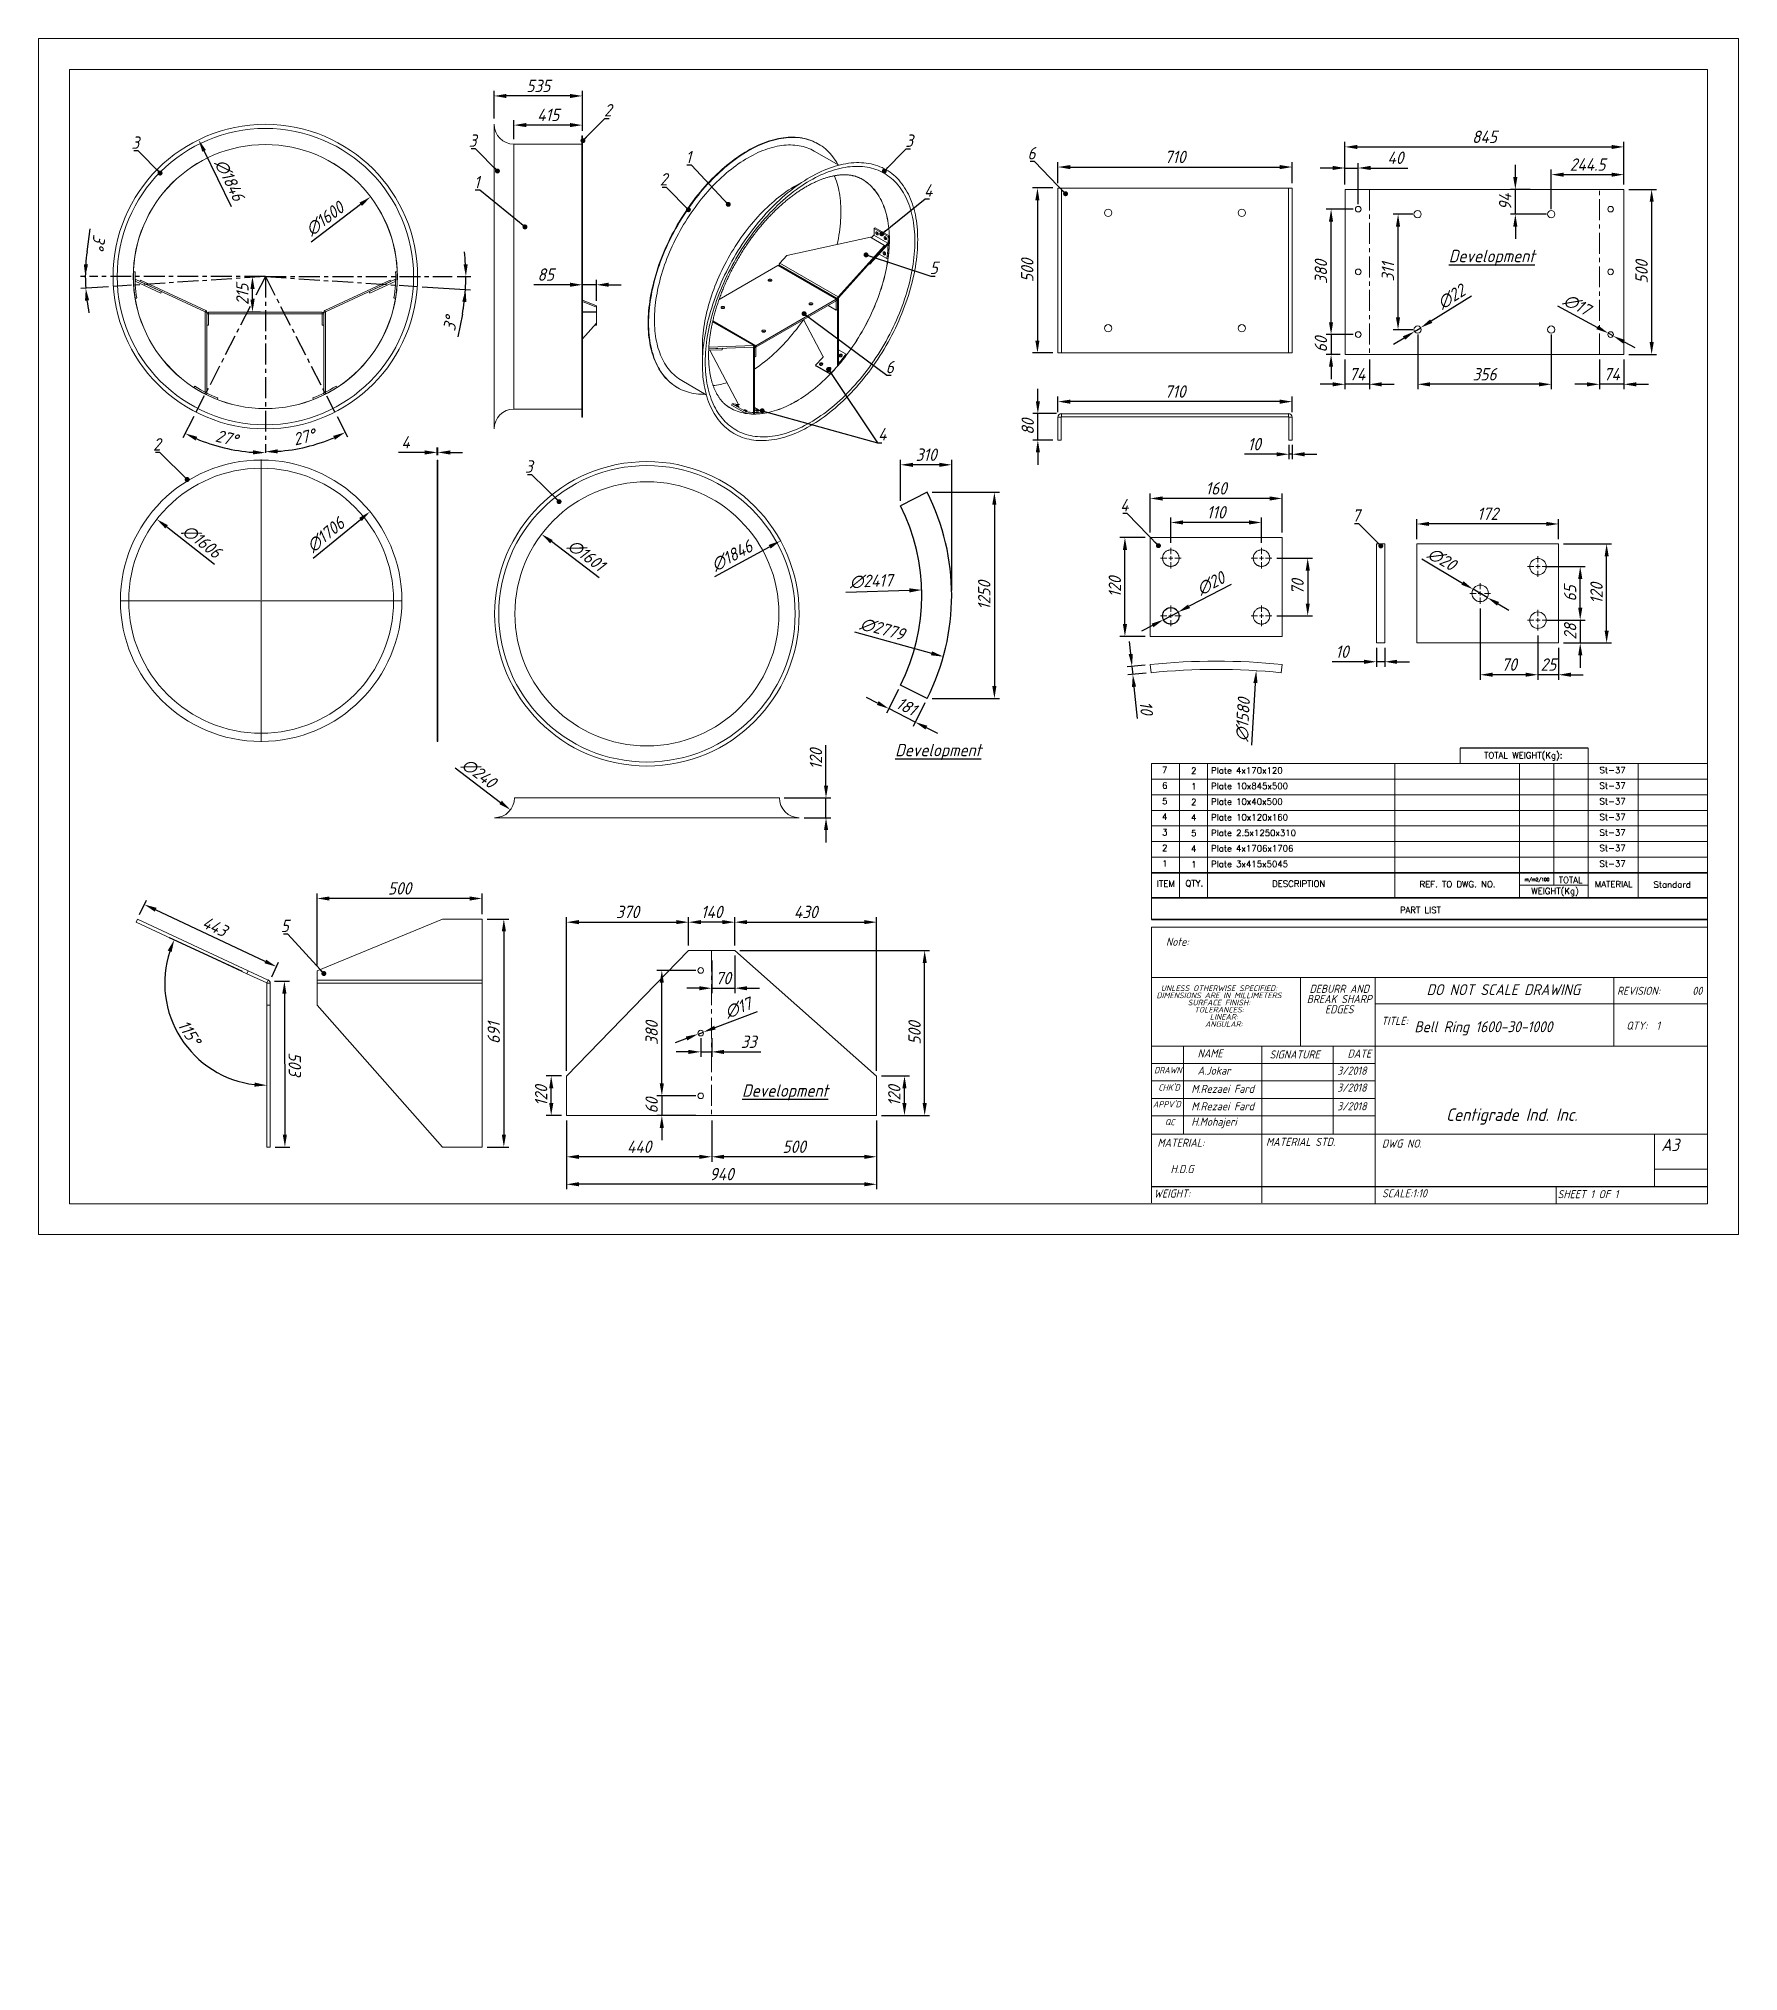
# Model space of a CAD drawing. Header units: millimetres. Extents: x 10754 to 21058, y -8295 to 3421.
import ezdxf
from ezdxf.enums import TextEntityAlignment as Align

# ---------------------------------------------------------------- set-up
doc = ezdxf.new("R2010")
doc.units = ezdxf.units.MM
doc.header["$LTSCALE"] = 10
doc.header["$PDSIZE"] = -1
doc.linetypes.add('CENTERX2', pattern=[20.32, 12.7, -2.54, 2.54, -2.54])
doc.linetypes.add('SLD-Solid', pattern=[0])
doc.layers.add('title', color=7, linetype='Continuous', lineweight=15)
doc.styles.add('GENISO', font='geniso.shx', dxfattribs={"oblique": 15})
doc.styles.add('TITLE', font='romans.shx', dxfattribs={"height": 2.5})
doc.dimstyles.new('Scale', dxfattribs={"dimscale": 30, "dimtxt": 2.5, "dimasz": 2.5, "dimexe": 1, "dimexo": 1, "dimgap": 0.8, "dimtad": 1, "dimdec": 0, "dimzin": 0, "dimtxsty": 'GENISO', "dimcen": 2.5, "dimclrd": 1, "dimclre": 1, "dimclrt": 256, "dimadec": 0, "dimazin": 0, "dimtfac": 1, "dimtdec": 0, "dimtmove": 0, "dimatfit": 3, "dimfxl": 1, "dimtzin": 0, "dimlwd": -1, "dimlwe": -1, "dimarcsym": 0})
doc.dimstyles.new('Scale 1B 2', dxfattribs={"dimscale": 30, "dimtxt": 2.5, "dimasz": 2.5, "dimexe": 1, "dimexo": 1, "dimgap": 0.8, "dimtad": 1, "dimdec": 0, "dimlfac": 0.5, "dimzin": 0, "dimtxsty": 'GENISO', "dimcen": 2.5, "dimclrd": 1, "dimclre": 1, "dimclrt": 256, "dimadec": 0, "dimazin": 0, "dimtfac": 1, "dimtdec": 0, "dimtmove": 0, "dimatfit": 3, "dimfxl": 1, "dimtzin": 0, "dimlwd": -1, "dimlwe": -1, "dimarcsym": 0})
doc.dimstyles.new('Scale 1B5', dxfattribs={"dimscale": 30, "dimtxt": 2.5, "dimasz": 2.5, "dimexe": 1, "dimexo": 1, "dimgap": 0.8, "dimtad": 1, "dimdec": 0, "dimlfac": 0.2, "dimzin": 0, "dimtxsty": 'GENISO', "dimcen": 2.5, "dimclrd": 1, "dimclre": 1, "dimclrt": 256, "dimadec": 0, "dimazin": 0, "dimtfac": 1, "dimtdec": 0, "dimtmove": 0, "dimatfit": 3, "dimfxl": 1, "dimtzin": 0, "dimlwd": -1, "dimlwe": -1, "dimarcsym": 0})

msp = doc.modelspace()

# ---------------------------------------------------------------- texts
at = {"attachment_point": 5, "style": 'GENISO'}
for s, insert, char_height in [('2', (14204.5, 2987.2), 75), ('3', (11339.9, 2790.7), 75), ('3', (13385, 2803.1), 75), ('3', (16031.2, 2802.5), 75), ('1', (14692.8, 2703.5), 75), ('6', (16772.6, 2726.6), 75), ('1', (13409.7, 2551.7), 75), ('2', (14542.5, 2568.5), 75), ('4', (16146.8, 2500.6), 75), ('{\\LDevelopment}', (19563.3, 2092.2), 75), ('5', (16180.4, 2031.9), 75), ('6', (15913.5, 1430.2), 75), ('4', (15868.1, 1023.1), 75), ('2', (11470.5, 961.9), 75), ('3', (13725.3, 827.4), 75), ('4', (17335.7, 593.1), 75), ('7', (18740.1, 530.5), 75), ('{\\LDevelopment}', (16207.2, -902.9), 75), ('5', (12246.1, -1957.3), 75), ('Note:', (17656.9, -2053.8), 48.95), ('UNLESS OTHERWISE SPECIFIED:', (17909.2, -2335.1), 34.266), ('DEBURR AND', (18638.4, -2338.8), 48.95), ('DO NOT SCALE DRAWING', (19632.9, -2343.9), 65.896), ('REVISION:       00', (20580.9, -2350.9), 48.951), ('DIMENSIONS ARE IN MILLIMETERS', (17909.2, -2378.5), 34.266), ('SURFACE FINISH:', (17909.2, -2422), 34.266), ('TOLERANCES:', (17909.2, -2465.4), 34.266), ('BREAK SHARP', (18638.4, -2400.9), 48.951), ('EDGES', (18638.4, -2462.9), 48.95), ('ANGULAR:', (17938.6, -2552.3), 34.27), ('LINEAR:', (17938.6, -2508.9), 34.27), ('TITLE:', (18974.3, -2533.1), 48.95), ('Bell Ring 1600-30-1000', (19512.1, -2578.9), 65.896), ('QTY:  1', (20481, -2561.9), 48.95), ('A.Jokar', (17879.4, -2834.7), 48.95), ('NAME', (17855.4, -2729.9), 48.95), ('SIGNATURE', (18368, -2736.9), 48.95), ('3/2018', (18715.2, -2835.1), 48.95), ('DATE', (18760.5, -2731.5), 48.95), ('{\\LDevelopment}', (15279, -2966.7), 75), ('DRAWN', (17599.4, -2832.1), 37.65), ("CHK'D", (17606.7, -2937), 37.65), ('M.Rezaei Fard', (17931.9, -2945.2), 48.951), ('3/2018', (18715.2, -2937.6), 48.95), ("APPV'D", (17593.4, -3038.7), 37.65), ('M.Rezaei Fard', (17931.9, -3050.8), 48.951), ('3/2018', (18715.2, -3050.7), 48.95), ('QC', (17611.3, -3146.7), 37.65), ('H.Mohajeri', (17879.4, -3152.1), 48.95), ('Centigrade Ind. Inc.', (19684.4, -3113.1), 75.31), ('MATERIAL:', (17678.4, -3272.2), 48.95), ('MATERIAL STD.', (18404, -3266.7), 48.951), ('DWG NO.', (19017.4, -3276.9), 48.95), ('A3', (20644.9, -3284.7), 75.31), ('H.D.G', (17685.3, -3431.6), 48.95), ('WEIGHT:', (17624.5, -3579.7), 48.95), ('SCALE:1:10', (19033.7, -3578.5), 48.95), ('SHEET 1 OF 1', (20146.1, -3583.7), 48.951)]:
    msp.add_mtext(s, dxfattribs=dict(at, insert=insert, char_height=char_height))
at = {"layer": 'title', "color": 7, "style": 'TITLE'}
for s, height, p in [('TOTAL WEIGHT(Kg):', 37.824, (19754, -925.6)), ('m/m2/100', 18.91, (19837.7, -1677.3)), ('TOTAL', 37.82, (20041.3, -1679.2))]:
    msp.add_text(s, height=height, dxfattribs=at).set_placement(p, align=Align.MIDDLE)
at = {"layer": 'title', "style": 'TITLE'}
for s, p in [('7', (17564.3, -1030.8)), ('6', (17564.3, -1125.4)), ('5', (17564.3, -1220)), ('4', (17564.3, -1314.5)), ('3', (17564.3, -1409.1)), ('2', (17564.3, -1503.6)), ('1', (17564.3, -1598.2))]:
    msp.add_text(s, height=37.8, dxfattribs=at).set_placement(p)
for s, p in [('2', (17756.6, -1016.7)), ('1', (17756.6, -1111.3)), ('2', (17756.6, -1205.9)), ('4', (17756.6, -1300.4)), ('5', (17756.6, -1395)), ('4', (17756.6, -1489.6)), ('1', (17756.6, -1584.1))]:
    msp.add_text(s, height=37.8, dxfattribs=at).set_placement(p, align=Align.MIDDLE)
at = {"layer": 'title', "color": 7, "style": 'TITLE'}
for s, p in [('Plate 4x170x120', (17860.9, -1034)), ('Plate 10x845x500', (17860.9, -1128.6)), ('Plate 10x40x500', (17860.9, -1223.2)), ('Plate 10x120x160', (17860.9, -1317.7)), ('Plate 2.5x1250x310', (17860.9, -1412.3)), ('Plate 4x1706x1706', (17860.9, -1506.8)), ('Plate 3x415x5045', (17860.9, -1601.4))]:
    msp.add_text(s, height=37.824, dxfattribs=at).set_placement(p)
at = {"layer": 'title', "color": 0, "style": 'TITLE'}
for s, height, p in [('St-37', 37.82, (20295.3, -1013.1)), ('St-37', 37.82, (20295.3, -1107.6)), ('St-37', 37.82, (20295.3, -1202.2)), ('St-37', 37.82, (20295.3, -1296.7)), ('St-37', 37.82, (20295.3, -1391.3)), ('St-37', 37.82, (20295.3, -1485.9)), ('St-37', 37.82, (20295.3, -1580.4)), ('ITEM', 37.82, (17587.1, -1701.5)), ('QTY.', 37.82, (17759.8, -1701.5)), ('DESCRIPTION', 37.824, (18392.8, -1702.1)), ('REF. TO DWG. NO.', 37.824, (19355.4, -1704.5)), ('WEIGHT(Kg)', 37.82, (19946.3, -1748.5)), ('MATERIAL', 37.82, (20302.4, -1704.5)), ('Standard', 37.82, (20656.7, -1706.6)), ('PART LIST', 37.82, (19130.4, -1861.4))]:
    msp.add_text(s, height=height, dxfattribs=at).set_placement(p, align=Align.MIDDLE)

# ---------------------------------------------------------------- blocks, each defined once
blk = doc.blocks.new('SW_CENTERMARKSYMBOL_5')
at = {"color": 0, "linetype": 'Continuous', "lineweight": 0}
for p, q in [((-2.5, 0), (-6.25, 0)), ((0, 0), (-1.25, 0)), ((0, 2.5), (0, 6.25)), ((0, 0), (0, 1.25)), ((0, 0), (0, -1.25)), ((0, 0), (1.25, 0)), ((2.5, 0), (6.25, 0)), ((0, -2.5), (0, -6.25))]:
    blk.add_line(p, q, dxfattribs=at)
blk = doc.blocks.new('SW_CENTERMARKSYMBOL_6')
at = {"color": 0, "linetype": 'Continuous', "lineweight": 0}
for p, q in [((-2.5, 0), (-6.25, 0)), ((0, 0), (-1.25, 0)), ((0, 2.5), (0, 6.25)), ((0, 0), (0, 1.25)), ((0, 0), (0, -1.25)), ((0, 0), (1.25, 0)), ((2.5, 0), (6.25, 0)), ((0, -2.5), (0, -6.25))]:
    blk.add_line(p, q, dxfattribs=at)
blk = doc.blocks.new('SW_CENTERMARKSYMBOL_7')
at = {"color": 0, "linetype": 'Continuous', "lineweight": 0}
for p, q in [((-2.5, 0), (-6.25, 0)), ((0, 0), (-1.25, 0)), ((0, 2.5), (0, 6.25)), ((0, 0), (0, 1.25)), ((0, 0), (0, -1.25)), ((0, 0), (1.25, 0)), ((2.5, 0), (6.25, 0)), ((0, -2.5), (0, -6.25))]:
    blk.add_line(p, q, dxfattribs=at)
blk = doc.blocks.new('SW_CENTERMARKSYMBOL_8')
at = {"color": 0, "linetype": 'Continuous', "lineweight": 0}
for p, q in [((-5, 0), (-12.5, 0)), ((0, 0), (-2.5, 0)), ((0, 5), (0, 12.5)), ((0, 0), (0, 2.5)), ((0, 0), (0, -2.5)), ((0, 0), (2.5, 0)), ((5, 0), (12.5, 0)), ((0, -5), (0, -12.5))]:
    blk.add_line(p, q, dxfattribs=at)
blk = doc.blocks.new('SW_CENTERMARKSYMBOL_9')
at = {"color": 0, "linetype": 'Continuous', "lineweight": 0}
for p, q in [((-5, 0), (-12.5, 0)), ((0, 0), (-2.5, 0)), ((0, 5), (0, 12.5)), ((0, 0), (0, 2.5)), ((0, 0), (0, -2.5)), ((0, 0), (2.5, 0)), ((5, 0), (12.5, 0)), ((0, -5), (0, -12.5))]:
    blk.add_line(p, q, dxfattribs=at)
blk = doc.blocks.new('SW_CENTERMARKSYMBOL_10')
at = {"color": 0, "linetype": 'Continuous', "lineweight": 0}
for p, q in [((-5, 0), (-12.5, 0)), ((0, 0), (-2.5, 0)), ((0, 5), (0, 12.5)), ((0, 0), (0, 2.5)), ((0, 0), (0, -2.5)), ((0, 0), (2.5, 0)), ((5, 0), (12.5, 0)), ((0, -5), (0, -12.5))]:
    blk.add_line(p, q, dxfattribs=at)
blk = doc.blocks.new('SW_CENTERMARKSYMBOL_11')
at = {"color": 0, "linetype": 'Continuous', "lineweight": 0}
for p, q in [((-5, 0), (-12.5, 0)), ((0, 0), (-2.5, 0)), ((0, 5), (0, 12.5)), ((0, 0), (0, 2.5)), ((0, 0), (0, -2.5)), ((0, 0), (2.5, 0)), ((5, 0), (12.5, 0)), ((0, -5), (0, -12.5))]:
    blk.add_line(p, q, dxfattribs=at)
blk = doc.blocks.new('SW_CENTERMARKSYMBOL_12')
at = {"color": 0, "linetype": 'Continuous', "lineweight": 0}
for p, q in [((0, 0.1), (0, 17.11)), ((-0.1, 0), (-17.11, 0)), ((0, 0), (-0.05, 0)), ((0, 0), (0, 0.05)), ((0, 0), (0, -0.05)), ((0, 0), (0.05, 0)), ((0.1, 0), (17.11, 0)), ((0, -0.1), (0, -17.11))]:
    blk.add_line(p, q, dxfattribs=at)
blk = doc.blocks.new('*D91')
at = {"color": 1, "transparency": 16777216}
for p, q in [((13079, 1917), (13372, 1898)), ((13291, 1979), (13374, 1979)), ((13323, 1751), (13296, 1613))]:
    blk.add_line(p, q, dxfattribs=at)
for start, end in [(3.5346, 7.0692), (349.2121, 356.2846), (356.2846, 0), (349.2155, 352.75)]:
    blk.add_arc((12128, 1979), 1216, start, end, dxfattribs=at)
for points in [[(13355, 2054), (13330, 2053), (13344, 1979)], [(13322, 1827), (13347, 1824), (13342, 1900)]]:
    blk.add_solid(points, dxfattribs=at)
at = {"layer": 'Defpoints', "color": 0, "transparency": 16777216}
for p in [(12128, 1979), (12128, 1979), (13049, 1919), (13261, 1979), (13344, 1952)]:
    blk.add_point(p, dxfattribs=at)
at = {"transparency": 16777216, "insert": (13249, 1693), "char_height": 75, "attachment_point": 5, "rotation": 79.2121, "style": 'GENISO'}
blk.add_mtext('3%%D', dxfattribs=at)
blk = doc.blocks.new('*D92')
at = {"color": 1, "transparency": 16777216}
for p, q in [((11048, 2128), (11067, 2268)), ((11032, 1979), (11007, 1979)), ((11177, 1917), (11010, 1906))]:
    blk.add_line(p, q, dxfattribs=at)
for start, end in [(172.116, 180), (172.1207, 176.0603), (180, 183.7154), (187.655, 191.5947)]:
    blk.add_arc((12128, 1979), 1091, start, end, dxfattribs=at)
for points in [[(11053, 2053), (11028, 2054), (11037, 1979)], [(11035, 1832), (11060, 1835), (11040, 1908)]]:
    blk.add_solid(points, dxfattribs=at)
at = {"layer": 'Defpoints', "color": 0, "transparency": 16777216}
for p in [(11038, 1932), (11062, 1979), (11207, 1919), (12128, 1979), (12128, 1979)]:
    blk.add_point(p, dxfattribs=at)
at = {"transparency": 16777216, "insert": (11118, 2190), "char_height": 75, "attachment_point": 5, "rotation": 262.116, "style": 'GENISO'}
blk.add_mtext('3%%D', dxfattribs=at)
blk = doc.blocks.new('*D93')
at = {"color": 1, "transparency": 16777216}
blk.add_line((12563, 1130), (12626, 1007), dxfattribs=at)
blk.add_arc((12128, 1979), 1062, 274.0478, 293.0592, dxfattribs=at)
for points in [[(12539, 1013), (12550, 990), (12612, 1034)], [(12204, 907), (12203, 932), (12128, 917)]]:
    blk.add_solid(points, dxfattribs=at)
at = {"layer": 'Defpoints', "color": 0, "transparency": 16777216}
for p in [(12128, 1979), (12128, 1979), (12549, 1157), (12128, 911), (12295, 930)]:
    blk.add_point(p, dxfattribs=at)
at = {"transparency": 16777216, "insert": (12363, 1006), "char_height": 75, "attachment_point": 5, "rotation": 13.5535, "style": 'GENISO'}
blk.add_mtext('27°', dxfattribs=at)
blk = doc.blocks.new('*D94')
at = {"color": 1, "transparency": 16777216}
blk.add_line((11694, 1130), (11628, 1002), dxfattribs=at)
blk.add_arc((12128, 1979), 1068, 246.9185, 265.9745, dxfattribs=at)
for points in [[(11705, 985), (11715, 1008), (11642, 1028)], [(12054, 926), (12053, 901), (12128, 911)]]:
    blk.add_solid(points, dxfattribs=at)
at = {"layer": 'Defpoints', "color": 0, "transparency": 16777216}
for p in [(12128, 1979), (12128, 1979), (11708, 1157), (11797, 964), (12128, 911)]:
    blk.add_point(p, dxfattribs=at)
at = {"transparency": 16777216, "insert": (11893, 1001), "char_height": 75, "attachment_point": 5, "rotation": 346.4465, "style": 'GENISO'}
blk.add_mtext('27°', dxfattribs=at)
blk = doc.blocks.new('*D95')
at = {"color": 1, "transparency": 16777216}
blk.add_line((11821, 234), (11529, 462), dxfattribs=at)
blk.add_solid([(11537, 472), (11522, 452), (11470, 508)], dxfattribs=at)
at = {"layer": 'Defpoints', "color": 0, "transparency": 16777216}
for p in [(11470, 508), (12736, -481)]:
    blk.add_point(p, dxfattribs=at)
at = {"transparency": 16777216, "insert": (11743, 373), "char_height": 75, "attachment_point": 5, "rotation": 321.9927, "style": 'GENISO'}
blk.add_mtext('∅1606', dxfattribs=at)
blk = doc.blocks.new('*D96')
at = {"color": 1, "transparency": 16777216}
blk.add_line((12418, 272), (12705, 506), dxfattribs=at)
blk.add_solid([(12697, 516), (12713, 497), (12763, 554)], dxfattribs=at)
at = {"layer": 'Defpoints', "color": 0, "transparency": 16777216}
for p in [(12763, 554), (11443, -526)]:
    blk.add_point(p, dxfattribs=at)
at = {"transparency": 16777216, "insert": (12494, 413), "char_height": 75, "attachment_point": 5, "rotation": 39.2875, "style": 'GENISO'}
blk.add_mtext('∅1706', dxfattribs=at)
blk = doc.blocks.new('*D97')
at = {"color": 1, "transparency": 16777216}
for p, q in [((13170, 897), (13170, 943)), ((13174, 897), (13174, 943)), ((13095, 913), (12935, 913)), ((13174, 913), (13170, 913)), ((13249, 913), (13324, 913))]:
    blk.add_line(p, q, dxfattribs=at)
for points in [[(13095, 925), (13095, 900), (13170, 913)], [(13249, 925), (13249, 900), (13174, 913)]]:
    blk.add_solid(points, dxfattribs=at)
at = {"layer": 'Defpoints', "color": 0, "transparency": 16777216}
for p in [(13170, 913), (13170, 867), (13174, 867)]:
    blk.add_point(p, dxfattribs=at)
at = {"transparency": 16777216, "insert": (12978, 974), "char_height": 75, "attachment_point": 5, "style": 'GENISO'}
blk.add_mtext('4', dxfattribs=at)
blk = doc.blocks.new('*D98')
at = {"color": 1, "transparency": 16777216}
blk.add_line((14854, 160), (15185, 341), dxfattribs=at)
blk.add_solid([(15179, 352), (15191, 330), (15251, 377)], dxfattribs=at)
at = {"layer": 'Defpoints', "color": 0, "transparency": 16777216}
for p in [(15251, 377), (13631, -508)]:
    blk.add_point(p, dxfattribs=at)
at = {"transparency": 16777216, "insert": (14957, 286), "char_height": 75, "attachment_point": 5, "rotation": 28.656, "style": 'GENISO'}
blk.add_mtext('∅1846', dxfattribs=at)
blk = doc.blocks.new('*D99')
at = {"color": 1, "transparency": 16777216}
blk.add_line((14152, 153), (13863, 372), dxfattribs=at)
blk.add_solid([(13870, 382), (13855, 362), (13803, 417)], dxfattribs=at)
at = {"layer": 'Defpoints', "color": 0, "transparency": 16777216}
for p in [(13803, 417), (15080, -548)]:
    blk.add_point(p, dxfattribs=at)
at = {"transparency": 16777216, "insert": (14074, 289), "char_height": 75, "attachment_point": 5, "rotation": 322.9085, "style": 'GENISO'}
blk.add_mtext('∅1601', dxfattribs=at)
blk = doc.blocks.new('*D100')
at = {"color": 1, "transparency": 16777216}
for p, q in [((15527, -1107), (15527, -861)), ((15274, -1182), (15557, -1182)), ((15527, -1302), (15527, -1182)), ((15394, -1302), (15557, -1302)), ((15527, -1377), (15527, -1452))]:
    blk.add_line(p, q, dxfattribs=at)
for points in [[(15515, -1107), (15540, -1107), (15527, -1182)], [(15515, -1377), (15540, -1377), (15527, -1302)]]:
    blk.add_solid(points, dxfattribs=at)
at = {"layer": 'Defpoints', "color": 0, "transparency": 16777216}
for p in [(15244, -1182), (15527, -1182), (15364, -1302)]:
    blk.add_point(p, dxfattribs=at)
at = {"transparency": 16777216, "insert": (15466, -946), "char_height": 75, "attachment_point": 5, "rotation": 90, "style": 'GENISO'}
blk.add_mtext('120', dxfattribs=at)
blk = doc.blocks.new('*D101')
at = {"color": 1, "transparency": 16777216}
blk.add_line((13278, -999), (13554, -1209), dxfattribs=at)
blk.add_solid([(13562, -1199), (13547, -1219), (13614, -1254)], dxfattribs=at)
at = {"layer": 'Defpoints', "color": 0, "transparency": 16777216}
for p in [(13423, -1109), (13614, -1254)]:
    blk.add_point(p, dxfattribs=at)
at = {"transparency": 16777216, "insert": (13423, -1032), "char_height": 75, "attachment_point": 5, "rotation": 322.7538, "style": 'GENISO'}
blk.add_mtext('∅240', dxfattribs=at)
blk = doc.blocks.new('*D102')
at = {"color": 1, "transparency": 16777216}
for p, q in [((16933, 2546), (16933, 2673)), ((17008, 2643), (18278, 2643)), ((18353, 2546), (18353, 2673))]:
    blk.add_line(p, q, dxfattribs=at)
for points in [[(17008, 2655), (17008, 2630), (16933, 2643)], [(18278, 2655), (18278, 2630), (18353, 2643)]]:
    blk.add_solid(points, dxfattribs=at)
at = {"layer": 'Defpoints', "color": 0, "transparency": 16777216}
for p in [(18353, 2643), (16933, 2516), (18353, 2516)]:
    blk.add_point(p, dxfattribs=at)
at = {"transparency": 16777216, "insert": (17643, 2704), "char_height": 75, "attachment_point": 5, "style": 'GENISO'}
blk.add_mtext('710', dxfattribs=at)
blk = doc.blocks.new('*D103')
at = {"color": 1, "transparency": 16777216}
for p, q in [((16903, 2516), (16779, 2516)), ((16809, 2441), (16809, 1591)), ((16903, 1516), (16779, 1516))]:
    blk.add_line(p, q, dxfattribs=at)
for points in [[(16796, 2441), (16821, 2441), (16809, 2516)], [(16796, 1591), (16821, 1591), (16809, 1516)]]:
    blk.add_solid(points, dxfattribs=at)
at = {"layer": 'Defpoints', "color": 0, "transparency": 16777216}
for p in [(16933, 2516), (16809, 1516), (16933, 1516)]:
    blk.add_point(p, dxfattribs=at)
at = {"transparency": 16777216, "insert": (16747, 2016), "char_height": 75, "attachment_point": 5, "rotation": 90, "style": 'GENISO'}
blk.add_mtext('500', dxfattribs=at)
blk = doc.blocks.new('*D104')
at = {"color": 1, "transparency": 16777216}
for p, q in [((16811, 1223), (16811, 1298)), ((16924, 1148), (16781, 1148)), ((16811, 988), (16811, 1148)), ((16903, 988), (16781, 988)), ((16811, 913), (16811, 838))]:
    blk.add_line(p, q, dxfattribs=at)
for points in [[(16799, 1223), (16824, 1223), (16811, 1148)], [(16799, 913), (16824, 913), (16811, 988)]]:
    blk.add_solid(points, dxfattribs=at)
at = {"layer": 'Defpoints', "color": 0, "transparency": 16777216}
for p in [(16811, 1148), (16954, 1148), (16933, 988)]:
    blk.add_point(p, dxfattribs=at)
at = {"transparency": 16777216, "insert": (16750, 1068), "char_height": 75, "attachment_point": 5, "rotation": 90, "style": 'GENISO'}
blk.add_mtext('80', dxfattribs=at)
blk = doc.blocks.new('*D105')
at = {"color": 1, "transparency": 16777216}
for p, q in [((16933, 1156), (16933, 1251)), ((18278, 1221), (17008, 1221)), ((18353, 1157), (18353, 1251))]:
    blk.add_line(p, q, dxfattribs=at)
for points in [[(17008, 1233), (17008, 1208), (16933, 1221)], [(18278, 1233), (18278, 1208), (18353, 1221)]]:
    blk.add_solid(points, dxfattribs=at)
at = {"layer": 'Defpoints', "color": 0, "transparency": 16777216}
for p in [(16933, 1221), (16933, 1126), (18353, 1127)]:
    blk.add_point(p, dxfattribs=at)
at = {"transparency": 16777216, "insert": (17643, 1282), "char_height": 75, "attachment_point": 5, "style": 'GENISO'}
blk.add_mtext('710', dxfattribs=at)
blk = doc.blocks.new('*D106')
at = {"color": 1, "transparency": 16777216}
for p, q in [((18333, 958), (18333, 872)), ((18353, 958), (18353, 872)), ((18258, 902), (18064, 902)), ((18353, 902), (18333, 902)), ((18428, 902), (18503, 902))]:
    blk.add_line(p, q, dxfattribs=at)
for points in [[(18258, 914), (18258, 889), (18333, 902)], [(18428, 914), (18428, 889), (18353, 902)]]:
    blk.add_solid(points, dxfattribs=at)
at = {"layer": 'Defpoints', "color": 0, "transparency": 16777216}
for p in [(18333, 988), (18353, 988), (18333, 902)]:
    blk.add_point(p, dxfattribs=at)
at = {"transparency": 16777216, "insert": (18123, 963), "char_height": 75, "attachment_point": 5, "style": 'GENISO'}
blk.add_mtext('10', dxfattribs=at)
blk = doc.blocks.new('*D107')
at = {"color": 1, "transparency": 16777216}
for p, q in [((20394, 2507), (20562, 2507)), ((20532, 2432), (20532, 1582)), ((20394, 1507), (20562, 1507))]:
    blk.add_line(p, q, dxfattribs=at)
for points in [[(20520, 2432), (20545, 2432), (20532, 2507)], [(20520, 1582), (20545, 1582), (20532, 1507)]]:
    blk.add_solid(points, dxfattribs=at)
at = {"layer": 'Defpoints', "color": 0, "transparency": 16777216}
for p in [(20364, 2507), (20364, 1507), (20532, 1507)]:
    blk.add_point(p, dxfattribs=at)
at = {"transparency": 16777216, "insert": (20471, 2007), "char_height": 75, "attachment_point": 5, "rotation": 90, "style": 'GENISO'}
blk.add_mtext('500', dxfattribs=at)
blk = doc.blocks.new('*D108')
at = {"color": 1, "transparency": 16777216}
for p, q in [((18673, 2537), (18673, 2795)), ((18748, 2765), (20289, 2765)), ((20364, 2537), (20364, 2795))]:
    blk.add_line(p, q, dxfattribs=at)
for points in [[(18748, 2777), (18748, 2752), (18673, 2765)], [(20289, 2777), (20289, 2752), (20364, 2765)]]:
    blk.add_solid(points, dxfattribs=at)
at = {"layer": 'Defpoints', "color": 0, "transparency": 16777216}
for p in [(20364, 2765), (18673, 2507), (20364, 2507)]:
    blk.add_point(p, dxfattribs=at)
at = {"transparency": 16777216, "insert": (19519, 2826), "char_height": 75, "attachment_point": 5, "style": 'GENISO'}
blk.add_mtext('845', dxfattribs=at)
blk = doc.blocks.new('*D109')
at = {"color": 1, "transparency": 16777216}
for p, q in [((19114, 1627), (19114, 1296)), ((19924, 1627), (19924, 1296)), ((19849, 1326), (19189, 1326))]:
    blk.add_line(p, q, dxfattribs=at)
for points in [[(19189, 1338), (19189, 1313), (19114, 1326)], [(19849, 1338), (19849, 1313), (19924, 1326)]]:
    blk.add_solid(points, dxfattribs=at)
at = {"layer": 'Defpoints', "color": 0, "transparency": 16777216}
for p in [(19114, 1657), (19924, 1657), (19114, 1326)]:
    blk.add_point(p, dxfattribs=at)
at = {"transparency": 16777216, "insert": (19519, 1387), "char_height": 75, "attachment_point": 5, "style": 'GENISO'}
blk.add_mtext('356', dxfattribs=at)
blk = doc.blocks.new('*D110')
at = {"color": 1, "transparency": 16777216}
for p, q in [((20216, 1477), (20216, 1296)), ((20364, 1477), (20364, 1296)), ((20141, 1326), (20066, 1326)), ((20364, 1326), (20216, 1326)), ((20439, 1326), (20514, 1326))]:
    blk.add_line(p, q, dxfattribs=at)
for points in [[(20141, 1338), (20141, 1313), (20216, 1326)], [(20439, 1338), (20439, 1313), (20364, 1326)]]:
    blk.add_solid(points, dxfattribs=at)
at = {"layer": 'Defpoints', "color": 0, "transparency": 16777216}
for p in [(20216, 1507), (20364, 1507), (20216, 1326)]:
    blk.add_point(p, dxfattribs=at)
at = {"transparency": 16777216, "insert": (20290, 1387), "char_height": 75, "attachment_point": 5, "style": 'GENISO'}
blk.add_mtext('74', dxfattribs=at)
blk = doc.blocks.new('*D111')
at = {"color": 1, "transparency": 16777216}
for p, q in [((18673, 1477), (18673, 1296)), ((18821, 1477), (18821, 1296)), ((18598, 1326), (18523, 1326)), ((18821, 1326), (18673, 1326)), ((18896, 1326), (18971, 1326))]:
    blk.add_line(p, q, dxfattribs=at)
for points in [[(18598, 1338), (18598, 1313), (18673, 1326)], [(18896, 1338), (18896, 1313), (18821, 1326)]]:
    blk.add_solid(points, dxfattribs=at)
at = {"layer": 'Defpoints', "color": 0, "transparency": 16777216}
for p in [(18673, 1507), (18821, 1507), (18673, 1326)]:
    blk.add_point(p, dxfattribs=at)
at = {"transparency": 16777216, "insert": (18747, 1387), "char_height": 75, "attachment_point": 5, "style": 'GENISO'}
blk.add_mtext('74', dxfattribs=at)
blk = doc.blocks.new('*D112')
at = {"color": 1, "transparency": 16777216}
for p, q in [((19084, 2357), (18965, 2357)), ((18995, 1732), (18995, 2282)), ((19084, 1657), (18965, 1657))]:
    blk.add_line(p, q, dxfattribs=at)
for points in [[(18982, 2282), (19007, 2282), (18995, 2357)], [(18982, 1732), (19007, 1732), (18995, 1657)]]:
    blk.add_solid(points, dxfattribs=at)
at = {"layer": 'Defpoints', "color": 0, "transparency": 16777216}
for p in [(18995, 2357), (19114, 2357), (19114, 1657)]:
    blk.add_point(p, dxfattribs=at)
at = {"transparency": 16777216, "insert": (18933, 2007), "char_height": 75, "attachment_point": 5, "rotation": 90, "style": 'GENISO'}
blk.add_mtext('311', dxfattribs=at)
blk = doc.blocks.new('*D113')
at = {"color": 1, "transparency": 16777216}
for p, q in [((18723, 2387), (18559, 2387)), ((18589, 1702), (18589, 2312)), ((18723, 1627), (18559, 1627))]:
    blk.add_line(p, q, dxfattribs=at)
for points in [[(18576, 2312), (18601, 2312), (18589, 2387)], [(18576, 1702), (18601, 1702), (18589, 1627)]]:
    blk.add_solid(points, dxfattribs=at)
at = {"layer": 'Defpoints', "color": 0, "transparency": 16777216}
for p in [(18589, 2387), (18753, 2387), (18753, 1627)]:
    blk.add_point(p, dxfattribs=at)
at = {"transparency": 16777216, "insert": (18527, 2007), "char_height": 75, "attachment_point": 5, "rotation": 90, "style": 'GENISO'}
blk.add_mtext('380', dxfattribs=at)
blk = doc.blocks.new('*D114')
at = {"color": 1, "transparency": 16777216}
for p, q in [((18589, 1702), (18589, 1777)), ((18723, 1627), (18559, 1627)), ((18589, 1627), (18589, 1507)), ((18643, 1507), (18559, 1507)), ((18589, 1432), (18589, 1357))]:
    blk.add_line(p, q, dxfattribs=at)
for points in [[(18576, 1702), (18601, 1702), (18589, 1627)], [(18576, 1432), (18601, 1432), (18589, 1507)]]:
    blk.add_solid(points, dxfattribs=at)
at = {"layer": 'Defpoints', "color": 0, "transparency": 16777216}
for p in [(18753, 1627), (18589, 1507), (18673, 1507)]:
    blk.add_point(p, dxfattribs=at)
at = {"transparency": 16777216, "insert": (18527, 1567), "char_height": 75, "attachment_point": 5, "rotation": 90, "style": 'GENISO'}
blk.add_mtext('60', dxfattribs=at)
blk = doc.blocks.new('*D115')
at = {"color": 1, "transparency": 16777216}
for p, q in [((18598, 2637), (18523, 2637)), ((18673, 2537), (18673, 2667)), ((18673, 2637), (18753, 2637)), ((18753, 2417), (18753, 2667)), ((18828, 2637), (19055, 2637))]:
    blk.add_line(p, q, dxfattribs=at)
for points in [[(18598, 2650), (18598, 2625), (18673, 2637)], [(18828, 2650), (18828, 2625), (18753, 2637)]]:
    blk.add_solid(points, dxfattribs=at)
at = {"layer": 'Defpoints', "color": 0, "transparency": 16777216}
for p in [(18673, 2637), (18673, 2507), (18753, 2387)]:
    blk.add_point(p, dxfattribs=at)
at = {"transparency": 16777216, "insert": (18979, 2699), "char_height": 75, "attachment_point": 5, "style": 'GENISO'}
blk.add_mtext('40', dxfattribs=at)
blk = doc.blocks.new('*D116')
at = {"color": 1, "transparency": 16777216}
for p, q in [((19441, 1860), (19196, 1708)), ((19095, 1646), (19132, 1669)), ((19031, 1606), (18967, 1567))]:
    blk.add_line(p, q, dxfattribs=at)
for points in [[(19024, 1617), (19038, 1596), (19095, 1646)], [(19189, 1719), (19203, 1698), (19132, 1669)]]:
    blk.add_solid(points, dxfattribs=at)
at = {"layer": 'Defpoints', "color": 0, "transparency": 16777216}
for p in [(19095, 1646), (19132, 1669)]:
    blk.add_point(p, dxfattribs=at)
at = {"transparency": 16777216, "insert": (19318, 1856), "char_height": 75, "attachment_point": 5, "rotation": 31.7311, "style": 'GENISO'}
blk.add_mtext('∅22', dxfattribs=at)
blk = doc.blocks.new('*D117')
at = {"color": 1, "transparency": 16777216}
for p, q in [((19962, 1801), (20203, 1671)), ((20299, 1619), (20269, 1636)), ((20365, 1584), (20431, 1548))]:
    blk.add_line(p, q, dxfattribs=at)
for points in [[(20209, 1682), (20197, 1660), (20269, 1636)], [(20370, 1595), (20359, 1573), (20299, 1619)]]:
    blk.add_solid(points, dxfattribs=at)
at = {"layer": 'Defpoints', "color": 0, "transparency": 16777216}
for p in [(20269, 1636), (20299, 1619)]:
    blk.add_point(p, dxfattribs=at)
at = {"transparency": 16777216, "insert": (20079, 1808), "char_height": 75, "attachment_point": 5, "rotation": 331.6003, "style": 'GENISO'}
blk.add_mtext('∅17', dxfattribs=at)
blk = doc.blocks.new('*D118')
at = {"color": 1, "transparency": 16777216}
for p, q in [((19924, 2387), (19924, 2627)), ((19999, 2597), (20289, 2597)), ((20364, 2537), (20364, 2627))]:
    blk.add_line(p, q, dxfattribs=at)
for points in [[(19999, 2609), (19999, 2584), (19924, 2597)], [(20289, 2609), (20289, 2584), (20364, 2597)]]:
    blk.add_solid(points, dxfattribs=at)
at = {"layer": 'Defpoints', "color": 0, "transparency": 16777216}
for p in [(20364, 2597), (20364, 2507), (19924, 2357)]:
    blk.add_point(p, dxfattribs=at)
at = {"transparency": 16777216, "insert": (20144, 2658), "char_height": 75, "attachment_point": 5, "style": 'GENISO'}
blk.add_mtext('244.5', dxfattribs=at)
blk = doc.blocks.new('*D119')
at = {"color": 1, "transparency": 16777216}
for p, q in [((19706, 2582), (19706, 2657)), ((19796, 2507), (19676, 2507)), ((19706, 2357), (19706, 2507)), ((19894, 2357), (19676, 2357)), ((19706, 2282), (19706, 2207))]:
    blk.add_line(p, q, dxfattribs=at)
for points in [[(19693, 2582), (19718, 2582), (19706, 2507)], [(19693, 2282), (19718, 2282), (19706, 2357)]]:
    blk.add_solid(points, dxfattribs=at)
at = {"layer": 'Defpoints', "color": 0, "transparency": 16777216}
for p in [(19706, 2507), (19826, 2507), (19924, 2357)]:
    blk.add_point(p, dxfattribs=at)
at = {"transparency": 16777216, "insert": (19644, 2432), "char_height": 75, "attachment_point": 5, "rotation": 90, "style": 'GENISO'}
blk.add_mtext('94', dxfattribs=at)
blk = doc.blocks.new('*D142')
at = {"color": 1, "transparency": 16777216}
for p, q in [((19998, 358), (20289, 358)), ((20259, -167), (20259, 283)), ((19998, -242), (20289, -242))]:
    blk.add_line(p, q, dxfattribs=at)
for points in [[(20247, 283), (20272, 283), (20259, 358)], [(20247, -167), (20272, -167), (20259, -242)]]:
    blk.add_solid(points, dxfattribs=at)
at = {"layer": 'Defpoints', "color": 0, "transparency": 16777216}
for p in [(19968, 358), (20259, 358), (19968, -242)]:
    blk.add_point(p, dxfattribs=at)
at = {"transparency": 16777216, "insert": (20198, 58), "char_height": 75, "attachment_point": 5, "rotation": 90, "style": 'GENISO'}
blk.add_mtext('120', dxfattribs=at)
blk = doc.blocks.new('*D143')
at = {"color": 1, "transparency": 16777216}
for p, q in [((19108, 388), (19108, 509)), ((19893, 479), (19183, 479)), ((19968, 388), (19968, 509))]:
    blk.add_line(p, q, dxfattribs=at)
for points in [[(19183, 492), (19183, 467), (19108, 479)], [(19893, 492), (19893, 467), (19968, 479)]]:
    blk.add_solid(points, dxfattribs=at)
at = {"layer": 'Defpoints', "color": 0, "transparency": 16777216}
for p in [(19108, 479), (19108, 358), (19968, 358)]:
    blk.add_point(p, dxfattribs=at)
at = {"transparency": 16777216, "insert": (19538, 541), "char_height": 75, "attachment_point": 5, "style": 'GENISO'}
blk.add_mtext('172', dxfattribs=at)
blk = doc.blocks.new('*D144')
at = {"color": 1, "transparency": 16777216}
for p, q in [((18864, -272), (18864, -386)), ((18914, -272), (18914, -386)), ((18789, -356), (18595, -356)), ((18914, -356), (18864, -356)), ((18989, -356), (19064, -356))]:
    blk.add_line(p, q, dxfattribs=at)
for points in [[(18789, -344), (18789, -369), (18864, -356)], [(18989, -344), (18989, -369), (18914, -356)]]:
    blk.add_solid(points, dxfattribs=at)
at = {"layer": 'Defpoints', "color": 0, "transparency": 16777216}
for p in [(18864, -242), (18914, -242), (18864, -356)]:
    blk.add_point(p, dxfattribs=at)
at = {"transparency": 16777216, "insert": (18655, -295), "char_height": 75, "attachment_point": 5, "style": 'GENISO'}
blk.add_mtext('10', dxfattribs=at)
blk = doc.blocks.new('*D145')
at = {"color": 1, "transparency": 16777216}
for p, q in [((20099, -29), (20099, 46)), ((19936, -104), (20129, -104)), ((20099, -104), (20099, -242)), ((19998, -242), (20129, -242)), ((20099, -317), (20099, -392))]:
    blk.add_line(p, q, dxfattribs=at)
for points in [[(20087, -29), (20112, -29), (20099, -104)], [(20087, -317), (20112, -317), (20099, -242)]]:
    blk.add_solid(points, dxfattribs=at)
at = {"layer": 'Defpoints', "color": 0, "transparency": 16777216}
for p in [(19906, -104), (19968, -242), (20099, -242)]:
    blk.add_point(p, dxfattribs=at)
at = {"transparency": 16777216, "insert": (20038, -173), "char_height": 75, "attachment_point": 5, "rotation": 90, "style": 'GENISO'}
blk.add_mtext('28', dxfattribs=at)
blk = doc.blocks.new('*D146')
at = {"color": 1, "transparency": 16777216}
for p, q in [((19886, 221), (20129, 221)), ((20099, -29), (20099, 146)), ((19898, -104), (20129, -104))]:
    blk.add_line(p, q, dxfattribs=at)
for points in [[(20087, 146), (20112, 146), (20099, 221)], [(20087, -29), (20112, -29), (20099, -104)]]:
    blk.add_solid(points, dxfattribs=at)
at = {"layer": 'Defpoints', "color": 0, "transparency": 16777216}
for p in [(19856, 221), (20099, 221), (19868, -104)]:
    blk.add_point(p, dxfattribs=at)
at = {"transparency": 16777216, "insert": (20038, 58), "char_height": 75, "attachment_point": 5, "rotation": 90, "style": 'GENISO'}
blk.add_mtext('65', dxfattribs=at)
blk = doc.blocks.new('*D147')
at = {"color": 1, "transparency": 16777216}
for p, q in [((19843, -197), (19843, -465)), ((19968, -272), (19968, -465)), ((19768, -435), (19693, -435)), ((19968, -435), (19843, -435)), ((20043, -435), (20118, -435))]:
    blk.add_line(p, q, dxfattribs=at)
for points in [[(19768, -422), (19768, -447), (19843, -435)], [(20043, -422), (20043, -447), (19968, -435)]]:
    blk.add_solid(points, dxfattribs=at)
at = {"layer": 'Defpoints', "color": 0, "transparency": 16777216}
for p in [(19843, -167), (19968, -242), (19843, -435)]:
    blk.add_point(p, dxfattribs=at)
at = {"transparency": 16777216, "insert": (19906, -373), "char_height": 75, "attachment_point": 5, "style": 'GENISO'}
blk.add_mtext('25', dxfattribs=at)
blk = doc.blocks.new('*D148')
at = {"color": 1, "transparency": 16777216}
for p, q in [((19493, -34), (19493, -465)), ((19843, -197), (19843, -465)), ((19768, -435), (19568, -435))]:
    blk.add_line(p, q, dxfattribs=at)
for points in [[(19568, -422), (19568, -447), (19493, -435)], [(19768, -422), (19768, -447), (19843, -435)]]:
    blk.add_solid(points, dxfattribs=at)
at = {"layer": 'Defpoints', "color": 0, "transparency": 16777216}
for p in [(19493, -4), (19843, -167), (19493, -435)]:
    blk.add_point(p, dxfattribs=at)
at = {"transparency": 16777216, "insert": (19668, -373), "char_height": 75, "attachment_point": 5, "style": 'GENISO'}
blk.add_mtext('70', dxfattribs=at)
blk = doc.blocks.new('*D149')
at = {"color": 1, "transparency": 16777216}
for p, q in [((19138, 267), (19385, 121)), ((19536, 33), (19450, 83)), ((19601, -5), (19666, -43))]:
    blk.add_line(p, q, dxfattribs=at)
for points in [[(19392, 132), (19379, 111), (19450, 83)], [(19607, 6), (19595, -16), (19536, 33)]]:
    blk.add_solid(points, dxfattribs=at)
at = {"layer": 'Defpoints', "color": 0, "transparency": 16777216}
for p in [(19450, 83), (19536, 33)]:
    blk.add_point(p, dxfattribs=at)
at = {"transparency": 16777216, "insert": (19260, 266), "char_height": 75, "attachment_point": 5, "rotation": 329.6127, "style": 'GENISO'}
blk.add_mtext('∅20', dxfattribs=at)
blk = doc.blocks.new('*D150')
at = {"color": 1, "transparency": 16777216}
for p, q in [((17492, 427), (17492, 664)), ((18217, 634), (17567, 634)), ((18292, 427), (18292, 664))]:
    blk.add_line(p, q, dxfattribs=at)
for points in [[(17567, 646), (17567, 621), (17492, 634)], [(18217, 646), (18217, 621), (18292, 634)]]:
    blk.add_solid(points, dxfattribs=at)
at = {"layer": 'Defpoints', "color": 0, "transparency": 16777216}
for p in [(17492, 634), (17492, 397), (18292, 397)]:
    blk.add_point(p, dxfattribs=at)
at = {"transparency": 16777216, "insert": (17892, 695), "char_height": 75, "attachment_point": 5, "style": 'GENISO'}
blk.add_mtext('160', dxfattribs=at)
blk = doc.blocks.new('*D151')
at = {"color": 1, "transparency": 16777216}
for p, q in [((17462, 397), (17309, 397)), ((17339, -128), (17339, 322)), ((17462, -203), (17309, -203))]:
    blk.add_line(p, q, dxfattribs=at)
for points in [[(17327, 322), (17352, 322), (17339, 397)], [(17327, -128), (17352, -128), (17339, -203)]]:
    blk.add_solid(points, dxfattribs=at)
at = {"layer": 'Defpoints', "color": 0, "transparency": 16777216}
for p in [(17339, 397), (17492, 397), (17492, -203)]:
    blk.add_point(p, dxfattribs=at)
at = {"transparency": 16777216, "insert": (17278, 97), "char_height": 75, "attachment_point": 5, "rotation": 90, "style": 'GENISO'}
blk.add_mtext('120', dxfattribs=at)
blk = doc.blocks.new('*D152')
at = {"color": 1, "transparency": 16777216}
for p, q in [((17374, -309), (17367, -234)), ((17462, -376), (17352, -387)), ((17467, -425), (17357, -436)), ((17382, -384), (17387, -433)), ((17394, -508), (17414, -701))]:
    blk.add_line(p, q, dxfattribs=at)
for points in [[(17387, -308), (17362, -310), (17382, -384)], [(17407, -507), (17382, -509), (17387, -433)]]:
    blk.add_solid(points, dxfattribs=at)
at = {"layer": 'Defpoints', "color": 0, "transparency": 16777216}
for p in [(17382, -384), (17492, -373), (17497, -422)]:
    blk.add_point(p, dxfattribs=at)
at = {"transparency": 16777216, "insert": (17469, -636), "char_height": 75, "attachment_point": 5, "rotation": 275.7392, "style": 'GENISO'}
blk.add_mtext('10', dxfattribs=at)
blk = doc.blocks.new('*D153')
at = {"color": 1, "transparency": 16777216}
blk.add_line((18108, -861), (18131, -485), dxfattribs=at)
blk.add_solid([(18118, -484), (18143, -486), (18135, -410)], dxfattribs=at)
at = {"layer": 'Defpoints', "color": 0, "transparency": 16777216}
for p in [(18135, -410), (17649, -8295)]:
    blk.add_point(p, dxfattribs=at)
at = {"transparency": 16777216, "insert": (18055, -707), "char_height": 75, "attachment_point": 5, "rotation": 86.4707, "style": 'GENISO'}
blk.add_mtext('∅1580', dxfattribs=at)
blk = doc.blocks.new('*D154')
at = {"color": 1, "transparency": 16777216}
for p, q in [((18260, 272), (18477, 272)), ((18447, 197), (18447, -3)), ((18260, -78), (18477, -78))]:
    blk.add_line(p, q, dxfattribs=at)
for points in [[(18435, 197), (18460, 197), (18447, 272)], [(18435, -3), (18460, -3), (18447, -78)]]:
    blk.add_solid(points, dxfattribs=at)
at = {"layer": 'Defpoints', "color": 0, "transparency": 16777216}
for p in [(18230, 272), (18230, -78), (18447, -78)]:
    blk.add_point(p, dxfattribs=at)
at = {"transparency": 16777216, "insert": (18386, 97), "char_height": 75, "attachment_point": 5, "rotation": 90, "style": 'GENISO'}
blk.add_mtext('70', dxfattribs=at)
blk = doc.blocks.new('*D155')
at = {"color": 1, "transparency": 16777216}
for p, q in [((17617, 364), (17617, 518)), ((18092, 488), (17692, 488)), ((18167, 364), (18167, 518))]:
    blk.add_line(p, q, dxfattribs=at)
for points in [[(17692, 501), (17692, 476), (17617, 488)], [(18092, 501), (18092, 476), (18167, 488)]]:
    blk.add_solid(points, dxfattribs=at)
at = {"layer": 'Defpoints', "color": 0, "transparency": 16777216}
for p in [(17617, 488), (17617, 334), (18167, 334)]:
    blk.add_point(p, dxfattribs=at)
at = {"transparency": 16777216, "insert": (17892, 550), "char_height": 75, "attachment_point": 5, "style": 'GENISO'}
blk.add_mtext('110', dxfattribs=at)
blk = doc.blocks.new('*D156')
at = {"color": 1, "transparency": 16777216}
for p, q in [((17983, 112), (17728, -20)), ((17573, -101), (17662, -55)), ((17506, -136), (17440, -171))]:
    blk.add_line(p, q, dxfattribs=at)
for points in [[(17501, -125), (17512, -147), (17573, -101)], [(17722, -9), (17734, -31), (17662, -55)]]:
    blk.add_solid(points, dxfattribs=at)
at = {"layer": 'Defpoints', "color": 0, "transparency": 16777216}
for p in [(17573, -101), (17662, -55)]:
    blk.add_point(p, dxfattribs=at)
at = {"transparency": 16777216, "insert": (17860, 118), "char_height": 75, "attachment_point": 5, "rotation": 27.5178, "style": 'GENISO'}
blk.add_mtext('∅20', dxfattribs=at)
blk = doc.blocks.new('*D157')
at = {"color": 1, "transparency": 16777216}
blk.add_line((15647, 66), (16033, 77), dxfattribs=at)
blk.add_solid([(16033, 89), (16033, 64), (16108, 79)], dxfattribs=at)
at = {"layer": 'Defpoints', "color": 0, "transparency": 16777216}
for p in [(13691, 14), (16108, 79)]:
    blk.add_point(p, dxfattribs=at)
at = {"transparency": 16777216, "insert": (15801, 132), "char_height": 75, "attachment_point": 5, "rotation": 1.5344, "style": 'GENISO'}
blk.add_mtext('∅2417', dxfattribs=at)
blk = doc.blocks.new('*D158')
at = {"color": 1, "transparency": 16777216}
blk.add_line((15699, -175), (16166, -305), dxfattribs=at)
blk.add_solid([(16170, -293), (16163, -317), (16239, -325)], dxfattribs=at)
at = {"layer": 'Defpoints', "color": 0, "transparency": 16777216}
for p in [(13561, 417), (16239, -325)]:
    blk.add_point(p, dxfattribs=at)
at = {"transparency": 16777216, "insert": (15869, -158), "char_height": 75, "attachment_point": 5, "rotation": 344.518, "style": 'GENISO'}
blk.add_mtext('∅2779', dxfattribs=at)
blk = doc.blocks.new('*D159')
at = {"color": 1, "transparency": 16777216}
for p, q in [((16170, 671), (16578, 671)), ((16548, 596), (16548, -504)), ((16170, -579), (16578, -579))]:
    blk.add_line(p, q, dxfattribs=at)
for points in [[(16535, 596), (16560, 596), (16548, 671)], [(16535, -504), (16560, -504), (16548, -579)]]:
    blk.add_solid(points, dxfattribs=at)
at = {"layer": 'Defpoints', "color": 0, "transparency": 16777216}
for p in [(16140, 671), (16140, -579), (16548, -579)]:
    blk.add_point(p, dxfattribs=at)
at = {"transparency": 16777216, "insert": (16486, 46), "char_height": 75, "attachment_point": 5, "rotation": 90, "style": 'GENISO'}
blk.add_mtext('1250', dxfattribs=at)
blk = doc.blocks.new('*D160')
at = {"color": 1, "transparency": 16777216}
for p, q in [((15840, -607), (15773, -573)), ((15966, -524), (15894, -667)), ((16068, -722), (15907, -640)), ((16127, -606), (16055, -748)), ((16135, -755), (16202, -789))]:
    blk.add_line(p, q, dxfattribs=at)
for points in [[(15846, -595), (15835, -618), (15907, -640)], [(16141, -744), (16130, -767), (16068, -722)]]:
    blk.add_solid(points, dxfattribs=at)
at = {"layer": 'Defpoints', "color": 0, "transparency": 16777216}
for p in [(15979, -497), (16140, -579), (15907, -640)]:
    blk.add_point(p, dxfattribs=at)
at = {"transparency": 16777216, "insert": (16015, -626), "char_height": 75, "attachment_point": 5, "rotation": 333.2648, "style": 'GENISO'}
blk.add_mtext('181', dxfattribs=at)
blk = doc.blocks.new('*D161')
at = {"color": 1, "transparency": 16777216}
for p, q in [((15979, 620), (15979, 868)), ((16214, 838), (16054, 838)), ((16289, 76), (16289, 868))]:
    blk.add_line(p, q, dxfattribs=at)
for points in [[(16054, 850), (16054, 825), (15979, 838)], [(16214, 850), (16214, 825), (16289, 838)]]:
    blk.add_solid(points, dxfattribs=at)
at = {"layer": 'Defpoints', "color": 0, "transparency": 16777216}
for p in [(15979, 838), (15979, 590), (16289, 46)]:
    blk.add_point(p, dxfattribs=at)
at = {"transparency": 16777216, "insert": (16134, 899), "char_height": 75, "attachment_point": 5, "style": 'GENISO'}
blk.add_mtext('310', dxfattribs=at)
blk = doc.blocks.new('*D162')
at = {"color": 1, "transparency": 16777216}
for p, q in [((12098, 1979), (12020, 1979)), ((12050, 1839), (12050, 1904)), ((12098, 1764), (12020, 1764))]:
    blk.add_line(p, q, dxfattribs=at)
for points in [[(12038, 1904), (12063, 1904), (12050, 1979)], [(12038, 1839), (12063, 1839), (12050, 1764)]]:
    blk.add_solid(points, dxfattribs=at)
at = {"layer": 'Defpoints', "color": 0, "transparency": 16777216}
for p in [(12050, 1979), (12128, 1979), (12128, 1764)]:
    blk.add_point(p, dxfattribs=at)
at = {"transparency": 16777216, "insert": (11989, 1871), "char_height": 75, "attachment_point": 5, "rotation": 90, "style": 'GENISO'}
blk.add_mtext('215', dxfattribs=at)
blk = doc.blocks.new('*D163')
at = {"color": 1, "transparency": 16777216}
blk.add_line((12406, 2189), (12706, 2417), dxfattribs=at)
blk.add_solid([(12699, 2427), (12714, 2407), (12766, 2462)], dxfattribs=at)
at = {"layer": 'Defpoints', "color": 0, "transparency": 16777216}
for p in [(12766, 2462), (11491, 1496)]:
    blk.add_point(p, dxfattribs=at)
at = {"transparency": 16777216, "insert": (12489, 2329), "char_height": 75, "attachment_point": 5, "rotation": 37.1462, "style": 'GENISO'}
blk.add_mtext('∅1600', dxfattribs=at)
blk = doc.blocks.new('*D164')
at = {"color": 1, "transparency": 16777216}
blk.add_line((11923, 2401), (11757, 2741), dxfattribs=at)
blk.add_solid([(11768, 2746), (11746, 2736), (11724, 2808)], dxfattribs=at)
at = {"layer": 'Defpoints', "color": 0, "transparency": 16777216}
for p in [(11724, 2808), (12533, 1149)]:
    blk.add_point(p, dxfattribs=at)
at = {"transparency": 16777216, "insert": (11911, 2564), "char_height": 75, "attachment_point": 5, "rotation": 295.9904, "style": 'GENISO'}
blk.add_mtext('∅1846', dxfattribs=at)
blk = doc.blocks.new('*D165')
at = {"color": 1, "transparency": 16777216}
for p, q in [((13515, 2937), (13515, 3104)), ((13975, 3074), (13590, 3074)), ((14050, 2862), (14050, 3104))]:
    blk.add_line(p, q, dxfattribs=at)
for points in [[(13590, 3086), (13590, 3061), (13515, 3074)], [(13975, 3086), (13975, 3061), (14050, 3074)]]:
    blk.add_solid(points, dxfattribs=at)
at = {"layer": 'Defpoints', "color": 0, "transparency": 16777216}
for p in [(13515, 3074), (13515, 2907), (14050, 2832)]:
    blk.add_point(p, dxfattribs=at)
at = {"transparency": 16777216, "insert": (13783, 3135), "char_height": 75, "attachment_point": 5, "style": 'GENISO'}
blk.add_mtext('535', dxfattribs=at)
blk = doc.blocks.new('*D166')
at = {"color": 1, "transparency": 16777216}
for p, q in [((13635, 2812), (13635, 2927)), ((13975, 2897), (13710, 2897)), ((14050, 2862), (14050, 2927))]:
    blk.add_line(p, q, dxfattribs=at)
for points in [[(13710, 2910), (13710, 2885), (13635, 2897)], [(13975, 2910), (13975, 2885), (14050, 2897)]]:
    blk.add_solid(points, dxfattribs=at)
at = {"layer": 'Defpoints', "color": 0, "transparency": 16777216}
for p in [(13635, 2897), (14050, 2832), (13635, 2782)]:
    blk.add_point(p, dxfattribs=at)
at = {"transparency": 16777216, "insert": (13843, 2959), "char_height": 75, "attachment_point": 5, "style": 'GENISO'}
blk.add_mtext('415', dxfattribs=at)
blk = doc.blocks.new('*D167')
at = {"color": 1, "transparency": 16777216}
for p, q in [((13975, 1929), (13756, 1929)), ((14050, 1890), (14050, 1959)), ((14135, 1929), (14050, 1929)), ((14135, 1832), (14135, 1959)), ((14210, 1929), (14285, 1929))]:
    blk.add_line(p, q, dxfattribs=at)
for points in [[(13975, 1942), (13975, 1917), (14050, 1929)], [(14210, 1942), (14210, 1917), (14135, 1929)]]:
    blk.add_solid(points, dxfattribs=at)
at = {"layer": 'Defpoints', "color": 0, "transparency": 16777216}
for p in [(14050, 1929), (14050, 1860), (14135, 1802)]:
    blk.add_point(p, dxfattribs=at)
at = {"transparency": 16777216, "insert": (13828, 1991), "char_height": 75, "attachment_point": 5, "style": 'GENISO'}
blk.add_mtext('85', dxfattribs=at)
blk = doc.blocks.new('*D169')
at = {"color": 1, "transparency": 16777216}
for p, q in [((14694, -2077), (14694, -1905)), ((14899, -1935), (14769, -1935)), ((14974, -2077), (14974, -1905))]:
    blk.add_line(p, q, dxfattribs=at)
for points in [[(14769, -1922), (14769, -1947), (14694, -1935)], [(14899, -1922), (14899, -1947), (14974, -1935)]]:
    blk.add_solid(points, dxfattribs=at)
at = {"layer": 'Defpoints', "color": 0, "transparency": 16777216}
for p in [(14694, -1935), (14694, -2107), (14974, -2107)]:
    blk.add_point(p, dxfattribs=at)
at = {"transparency": 16777216, "insert": (14834, -1873), "char_height": 75, "attachment_point": 5, "style": 'GENISO'}
blk.add_mtext('140', dxfattribs=at)
blk = doc.blocks.new('*D170')
at = {"color": 1, "transparency": 16777216}
for p, q in [((14738, -2227), (14502, -2227)), ((14532, -2912), (14532, -2302)), ((14738, -2987), (14502, -2987))]:
    blk.add_line(p, q, dxfattribs=at)
for points in [[(14519, -2302), (14544, -2302), (14532, -2227)], [(14519, -2912), (14544, -2912), (14532, -2987)]]:
    blk.add_solid(points, dxfattribs=at)
at = {"layer": 'Defpoints', "color": 0, "transparency": 16777216}
for p in [(14532, -2227), (14768, -2227), (14768, -2987)]:
    blk.add_point(p, dxfattribs=at)
at = {"transparency": 16777216, "insert": (14470, -2607), "char_height": 75, "attachment_point": 5, "rotation": 90, "style": 'GENISO'}
blk.add_mtext('380', dxfattribs=at)
blk = doc.blocks.new('*D171')
at = {"color": 1, "transparency": 16777216}
for p, q in [((14532, -2912), (14532, -2837)), ((14738, -2987), (14502, -2987)), ((14532, -2987), (14532, -3107)), ((14738, -3107), (14502, -3107)), ((14532, -3182), (14532, -3257))]:
    blk.add_line(p, q, dxfattribs=at)
for points in [[(14519, -2912), (14544, -2912), (14532, -2987)], [(14519, -3182), (14544, -3182), (14532, -3107)]]:
    blk.add_solid(points, dxfattribs=at)
at = {"layer": 'Defpoints', "color": 0, "transparency": 16777216}
for p in [(14768, -2987), (14532, -3107), (14768, -3107)]:
    blk.add_point(p, dxfattribs=at)
at = {"transparency": 16777216, "insert": (14470, -3047), "char_height": 75, "attachment_point": 5, "rotation": 90, "style": 'GENISO'}
blk.add_mtext('60', dxfattribs=at)
blk = doc.blocks.new('*D172')
at = {"color": 1, "transparency": 16777216}
for p, q in [((14768, -2637), (14768, -2751)), ((14834, -2637), (14834, -2751)), ((14693, -2721), (14618, -2721)), ((14768, -2721), (14834, -2721)), ((14909, -2721), (15132, -2721))]:
    blk.add_line(p, q, dxfattribs=at)
for points in [[(14693, -2709), (14693, -2734), (14768, -2721)], [(14909, -2709), (14909, -2734), (14834, -2721)]]:
    blk.add_solid(points, dxfattribs=at)
at = {"layer": 'Defpoints', "color": 0, "transparency": 16777216}
for p in [(14768, -2607), (14834, -2607), (14834, -2721)]:
    blk.add_point(p, dxfattribs=at)
at = {"transparency": 16777216, "insert": (15058, -2660), "char_height": 75, "attachment_point": 5, "style": 'GENISO'}
blk.add_mtext('33', dxfattribs=at)
blk = doc.blocks.new('*D173')
at = {"color": 1, "transparency": 16777216}
for p, q in [((14834, -2168), (14834, -2365)), ((14974, -2137), (14974, -2365)), ((14759, -2335), (14684, -2335)), ((14834, -2335), (14974, -2335)), ((15049, -2335), (15124, -2335))]:
    blk.add_line(p, q, dxfattribs=at)
for points in [[(14759, -2323), (14759, -2348), (14834, -2335)], [(15049, -2323), (15049, -2348), (14974, -2335)]]:
    blk.add_solid(points, dxfattribs=at)
at = {"layer": 'Defpoints', "color": 0, "transparency": 16777216}
for p in [(14974, -2107), (14834, -2138), (14974, -2335)]:
    blk.add_point(p, dxfattribs=at)
at = {"transparency": 16777216, "insert": (14904, -2274), "char_height": 75, "attachment_point": 5, "style": 'GENISO'}
blk.add_mtext('70', dxfattribs=at)
blk = doc.blocks.new('*D174')
at = {"color": 1, "transparency": 16777216}
for p, q in [((15109, -2478), (14854, -2575)), ((14682, -2640), (14612, -2667)), ((14752, -2613), (14784, -2601))]:
    blk.add_line(p, q, dxfattribs=at)
for points in [[(14849, -2563), (14858, -2586), (14784, -2601)], [(14677, -2628), (14686, -2652), (14752, -2613)]]:
    blk.add_solid(points, dxfattribs=at)
at = {"layer": 'Defpoints', "color": 0, "transparency": 16777216}
for p in [(14752, -2613), (14784, -2601)]:
    blk.add_point(p, dxfattribs=at)
at = {"transparency": 16777216, "insert": (14995, -2455), "char_height": 75, "attachment_point": 5, "rotation": 20.8201, "style": 'GENISO'}
blk.add_mtext('∅17', dxfattribs=at)
blk = doc.blocks.new('*D175')
at = {"color": 1, "transparency": 16777216}
for p, q in [((13954, -3137), (13954, -3554)), ((15834, -3137), (15834, -3554)), ((15759, -3524), (14029, -3524))]:
    blk.add_line(p, q, dxfattribs=at)
for points in [[(14029, -3511), (14029, -3536), (13954, -3524)], [(15759, -3511), (15759, -3536), (15834, -3524)]]:
    blk.add_solid(points, dxfattribs=at)
at = {"layer": 'Defpoints', "color": 0, "transparency": 16777216}
for p in [(13954, -3107), (15834, -3107), (13954, -3524)]:
    blk.add_point(p, dxfattribs=at)
at = {"transparency": 16777216, "insert": (14894, -3462), "char_height": 75, "attachment_point": 5, "style": 'GENISO'}
blk.add_mtext('940', dxfattribs=at)
blk = doc.blocks.new('*D176')
at = {"color": 1, "transparency": 16777216}
for p, q in [((15864, -2867), (16033, -2867)), ((16003, -3032), (16003, -2942)), ((15864, -3107), (16033, -3107))]:
    blk.add_line(p, q, dxfattribs=at)
for points in [[(15990, -2942), (16015, -2942), (16003, -2867)], [(15990, -3032), (16015, -3032), (16003, -3107)]]:
    blk.add_solid(points, dxfattribs=at)
at = {"layer": 'Defpoints', "color": 0, "transparency": 16777216}
for p in [(15834, -2867), (16003, -2867), (15834, -3107)]:
    blk.add_point(p, dxfattribs=at)
at = {"transparency": 16777216, "insert": (15941, -2987), "char_height": 75, "attachment_point": 5, "rotation": 90, "style": 'GENISO'}
blk.add_mtext('120', dxfattribs=at)
blk = doc.blocks.new('*D177')
at = {"color": 1, "transparency": 16777216}
for p, q in [((14834, -3137), (14834, -3387)), ((15834, -3137), (15834, -3387)), ((15759, -3357), (14909, -3357))]:
    blk.add_line(p, q, dxfattribs=at)
for points in [[(14909, -3345), (14909, -3370), (14834, -3357)], [(15759, -3345), (15759, -3370), (15834, -3357)]]:
    blk.add_solid(points, dxfattribs=at)
at = {"layer": 'Defpoints', "color": 0, "transparency": 16777216}
for p in [(14834, -3107), (15834, -3107), (14834, -3357)]:
    blk.add_point(p, dxfattribs=at)
at = {"transparency": 16777216, "insert": (15334, -3296), "char_height": 75, "attachment_point": 5, "style": 'GENISO'}
blk.add_mtext('500', dxfattribs=at)
blk = doc.blocks.new('*D178')
at = {"color": 1, "transparency": 16777216}
for p, q in [((13954, -3137), (13954, -3387)), ((14834, -3137), (14834, -3387)), ((14759, -3357), (14029, -3357))]:
    blk.add_line(p, q, dxfattribs=at)
for points in [[(14029, -3345), (14029, -3370), (13954, -3357)], [(14759, -3345), (14759, -3370), (14834, -3357)]]:
    blk.add_solid(points, dxfattribs=at)
at = {"layer": 'Defpoints', "color": 0, "transparency": 16777216}
for p in [(13954, -3107), (14834, -3107), (13954, -3357)]:
    blk.add_point(p, dxfattribs=at)
at = {"transparency": 16777216, "insert": (14394, -3296), "char_height": 75, "attachment_point": 5, "style": 'GENISO'}
blk.add_mtext('440', dxfattribs=at)
blk = doc.blocks.new('*D179')
at = {"color": 1, "transparency": 16777216}
for p, q in [((13924, -2867), (13831, -2867)), ((13861, -3032), (13861, -2942)), ((13924, -3107), (13831, -3107))]:
    blk.add_line(p, q, dxfattribs=at)
for points in [[(13849, -2942), (13874, -2942), (13861, -2867)], [(13849, -3032), (13874, -3032), (13861, -3107)]]:
    blk.add_solid(points, dxfattribs=at)
at = {"layer": 'Defpoints', "color": 0, "transparency": 16777216}
for p in [(13861, -2867), (13954, -2867), (13954, -3107)]:
    blk.add_point(p, dxfattribs=at)
at = {"transparency": 16777216, "insert": (13800, -2987), "char_height": 75, "attachment_point": 5, "rotation": 90, "style": 'GENISO'}
blk.add_mtext('120', dxfattribs=at)
blk = doc.blocks.new('*D180')
at = {"color": 1, "transparency": 16777216}
for p, q in [((13954, -2837), (13954, -1905)), ((14029, -1935), (14619, -1935)), ((14694, -2077), (14694, -1905))]:
    blk.add_line(p, q, dxfattribs=at)
for points in [[(14029, -1922), (14029, -1947), (13954, -1935)], [(14619, -1922), (14619, -1947), (14694, -1935)]]:
    blk.add_solid(points, dxfattribs=at)
at = {"layer": 'Defpoints', "color": 0, "transparency": 16777216}
for p in [(14694, -1935), (14694, -2107), (13954, -2867)]:
    blk.add_point(p, dxfattribs=at)
at = {"transparency": 16777216, "insert": (14324, -1873), "char_height": 75, "attachment_point": 5, "style": 'GENISO'}
blk.add_mtext('370', dxfattribs=at)
blk = doc.blocks.new('*D181')
at = {"color": 1, "transparency": 16777216}
for p, q in [((15049, -1935), (15759, -1935)), ((15834, -2837), (15834, -1905))]:
    blk.add_line(p, q, dxfattribs=at)
for points in [[(15049, -1922), (15049, -1947), (14974, -1935)], [(15759, -1922), (15759, -1947), (15834, -1935)]]:
    blk.add_solid(points, dxfattribs=at)
at = {"layer": 'Defpoints', "color": 0, "transparency": 16777216}
for p in [(14974, -1935), (15834, -1935), (15834, -2867)]:
    blk.add_point(p, dxfattribs=at)
at = {"transparency": 16777216, "insert": (15404, -1873), "char_height": 75, "attachment_point": 5, "style": 'GENISO'}
blk.add_mtext('430', dxfattribs=at)
blk = doc.blocks.new('*D182')
at = {"color": 1, "transparency": 16777216}
for p, q in [((15004, -2107), (16155, -2107)), ((16125, -3032), (16125, -2182)), ((15864, -3107), (16155, -3107))]:
    blk.add_line(p, q, dxfattribs=at)
for points in [[(16113, -2182), (16138, -2182), (16125, -2107)], [(16113, -3032), (16138, -3032), (16125, -3107)]]:
    blk.add_solid(points, dxfattribs=at)
at = {"layer": 'Defpoints', "color": 0, "transparency": 16777216}
for p in [(14974, -2107), (16125, -2107), (15834, -3107)]:
    blk.add_point(p, dxfattribs=at)
at = {"transparency": 16777216, "insert": (16064, -2607), "char_height": 75, "attachment_point": 5, "rotation": 90, "style": 'GENISO'}
blk.add_mtext('500', dxfattribs=at)
blk = doc.blocks.new('*D183')
at = {"color": 1, "transparency": 16777216}
blk.add_line((11989, -2234), (11548, -2029), dxfattribs=at)
blk.add_arc((12138, -2304), 620, 161.9334, 263.0666, dxfattribs=at)
for points in [[(11536, -2107), (11560, -2116), (11576, -2042)], [(12064, -2907), (12062, -2932), (12138, -2924)]]:
    blk.add_solid(points, dxfattribs=at)
at = {"layer": 'Defpoints', "color": 0, "transparency": 16777216}
for p in [(12016, -2247), (12137, -2304), (11534, -2447), (12138, -2438), (12138, -3298)]:
    blk.add_point(p, dxfattribs=at)
at = {"transparency": 16777216, "insert": (11667, -2604), "char_height": 75, "attachment_point": 5, "rotation": 302.5, "style": 'GENISO'}
blk.add_mtext('115°', dxfattribs=at)
blk = doc.blocks.new('*D184')
at = {"color": 1, "transparency": 16777216}
for p, q in [((11366, -1889), (11408, -1801)), ((12128, -2173), (11463, -1860)), ((12167, -2266), (12209, -2178))]:
    blk.add_line(p, q, dxfattribs=at)
for points in [[(11469, -1848), (11458, -1871), (11395, -1828)], [(12133, -2162), (12123, -2184), (12196, -2205)]]:
    blk.add_solid(points, dxfattribs=at)
at = {"layer": 'Defpoints', "color": 0, "transparency": 16777216}
for p in [(11395, -1828), (11354, -1916), (12154, -2293)]:
    blk.add_point(p, dxfattribs=at)
at = {"transparency": 16777216, "insert": (11822, -1961), "char_height": 75, "attachment_point": 5, "rotation": 334.7823, "style": 'GENISO'}
blk.add_mtext('443', dxfattribs=at)
blk = doc.blocks.new('*D185')
at = {"color": 1, "transparency": 16777216}
for p, q in [((12184, -2293), (12274, -2293)), ((12244, -2368), (12247, -3223)), ((12188, -3298), (12277, -3298))]:
    blk.add_line(p, q, dxfattribs=at)
for points in [[(12256, -2368), (12231, -2368), (12244, -2293)], [(12259, -3223), (12234, -3223), (12247, -3298)]]:
    blk.add_solid(points, dxfattribs=at)
at = {"layer": 'Defpoints', "color": 0, "transparency": 16777216}
for p in [(12154, -2293), (12158, -3298), (12247, -3298)]:
    blk.add_point(p, dxfattribs=at)
at = {"transparency": 16777216, "insert": (12307, -2795), "char_height": 75, "attachment_point": 5, "rotation": 270.1917, "style": 'GENISO'}
blk.add_mtext('503', dxfattribs=at)
blk = doc.blocks.new('*D186')
at = {"color": 1, "transparency": 16777216}
for p, q in [((13472, -1916), (13604, -1916)), ((13574, -1991), (13574, -3223)), ((13472, -3298), (13604, -3298))]:
    blk.add_line(p, q, dxfattribs=at)
for points in [[(13562, -1991), (13587, -1991), (13574, -1916)], [(13562, -3223), (13587, -3223), (13574, -3298)]]:
    blk.add_solid(points, dxfattribs=at)
at = {"layer": 'Defpoints', "color": 0, "transparency": 16777216}
for p in [(13442, -1916), (13442, -3298), (13574, -3298)]:
    blk.add_point(p, dxfattribs=at)
at = {"transparency": 16777216, "insert": (13513, -2607), "char_height": 75, "attachment_point": 5, "rotation": 90, "style": 'GENISO'}
blk.add_mtext('691', dxfattribs=at)
blk = doc.blocks.new('*D187')
at = {"color": 1, "transparency": 16777216}
for p, q in [((12442, -2199), (12442, -1761)), ((13367, -1791), (12517, -1791)), ((13442, -1886), (13442, -1761))]:
    blk.add_line(p, q, dxfattribs=at)
for points in [[(12517, -1779), (12517, -1804), (12442, -1791)], [(13367, -1779), (13367, -1804), (13442, -1791)]]:
    blk.add_solid(points, dxfattribs=at)
at = {"layer": 'Defpoints', "color": 0, "transparency": 16777216}
for p in [(12442, -1791), (13442, -1916), (12442, -2229)]:
    blk.add_point(p, dxfattribs=at)
at = {"transparency": 16777216, "insert": (12942, -1730), "char_height": 75, "attachment_point": 5, "style": 'GENISO'}
blk.add_mtext('500', dxfattribs=at)

# ---------------------------------------------------------------- dimensions: what is measured, and where the dimension line sits
for base, p1, p2, text, dimstyle, picture, middle in [((13514.6, 3074), (14050.5, 2831.8), (13514.6, 2906.9), '535', 'Scale', '*D165', (13782.5, 3135.5)), ((20363.6, 2596.6), (19923.5, 2357.4), (20363.6, 2507.4), '244.5', 'Scale 1B 2', '*D118', (20143.6, 2658.1)), ((19113.5, 1326), (19923.5, 1657.4), (19113.5, 1657.4), '356', 'Scale 1B 2', '*D109', (19518.5, 1387.5))]:
    dim = msp.add_linear_dim(base=base, p1=p1, p2=p2, text=text, dimstyle=dimstyle)
    dim.commit()
    dim.dimension.update_dxf_attribs({"geometry": picture, "text_midpoint": middle})
for base, p1, p2, dimstyle, picture, middle in [((13635.5, 2897.3), (14050.5, 2831.8), (13635.5, 2781.8), 'Scale', '*D166', (13843, 2958.8)), ((20363.6, 2765), (18673.5, 2507.4), (20363.6, 2507.4), 'Scale 1B 2', '*D108', (19518.5, 2826.5)), ((18352.6, 2642.8), (16932.6, 2515.6), (18352.6, 2515.6), 'Scale 1B 2', '*D102', (17642.6, 2704.3)), ((14050.5, 1929.1), (14135.5, 1801.7), (14050.5, 1860), 'Scale', '*D167', (13828.1, 1990.6)), ((18673.5, 1326), (18821, 1507.4), (18673.5, 1507.4), 'Scale 1B 2', '*D111', (18747.2, 1387.5)), ((20216.1, 1326), (20363.6, 1507.4), (20216.1, 1507.4), 'Scale 1B 2', '*D110', (20289.8, 1387.5)), ((16932.6, 1220.9), (18352.6, 1126.7), (16932.6, 1126.4), 'Scale 1B 2', '*D105', (17642.6, 1282.4)), ((13170.4, 912.6), (13174.4, 866.7), (13170.4, 866.7), 'Scale', '*D97', (12977.7, 974.1)), ((15979.1, 837.7), (16289, 46.3), (15979.1, 590), 'Scale', '*D161', (16134, 899.2)), ((18332.6, 901.5), (18352.6, 987.8), (18332.6, 987.8), 'Scale 1B 2', '*D106', (18123.3, 963)), ((17492.2, 633.7), (18292.2, 396.9), (17492.2, 396.9), 'Scale 1B5', '*D150', (17892.2, 695.2)), ((17617.2, 488.1), (18167.2, 334.4), (17617.2, 334.4), 'Scale 1B5', '*D155', (17892.2, 549.6)), ((19108, 479.3), (19968, 358.2), (19108, 358.2), 'Scale 1B5', '*D143', (19538, 540.8)), ((19493, -434.6), (19843, -166.8), (19493, -4.3), 'Scale 1B5', '*D148', (19668, -373.1)), ((18864.1, -356.3), (18914.1, -241.8), (18864.1, -241.8), 'Scale 1B5', '*D144', (18654.8, -294.8)), ((12441.8, -1791.3), (13441.8, -1916.2), (12441.8, -2229), 'Scale 1B 2', '*D187', (12941.8, -1729.8)), ((14693.7, -1934.8), (13953.7, -2867.5), (14693.7, -2107.5), 'Scale 1B 2', '*D180', (14323.7, -1873.3)), ((14693.7, -1934.8), (14973.7, -2107.5), (14693.7, -2107.5), 'Scale 1B 2', '*D169', (14833.7, -1873.3)), ((15833.7, -1934.8), (14973.7, -1934.8), (15833.7, -2867.5), 'Scale 1B 2', '*D181', (15403.7, -1873.3)), ((14973.7, -2335.2), (14833.7, -2138.5), (14973.7, -2107.5), 'Scale 1B 2', '*D173', (14903.7, -2273.7)), ((14833.7, -2721.3), (14767.7, -2607.5), (14833.7, -2607.5), 'Scale 1B 2', '*D172', (15058, -2659.8)), ((13953.7, -3523.8), (15833.7, -3107.5), (13953.7, -3107.5), 'Scale 1B 2', '*D175', (14893.7, -3462.3)), ((13953.7, -3357), (14833.7, -3107.5), (13953.7, -3107.5), 'Scale 1B 2', '*D178', (14393.7, -3295.5)), ((14833.7, -3357), (15833.7, -3107.5), (14833.7, -3107.5), 'Scale 1B 2', '*D177', (15333.7, -3295.5))]:
    dim = msp.add_linear_dim(base=base, p1=p1, p2=p2, dimstyle=dimstyle)
    dim.commit()
    dim.dimension.update_dxf_attribs({"geometry": picture, "text_midpoint": middle})
for p1, p2, dimstyle, picture, middle in [((12532.9, 1149.1), (11724, 2808.4), 'Scale', '*D164', (11856.1, 2537.3)), ((11490.8, 1495.7), (12766.1, 2461.8), 'Scale', '*D163', (12526.1, 2280)), ((11442.7, -526.5), (12763.1, 553.8), 'Scale', '*D96', (12532.6, 365.2)), ((12735.6, -480.8), (11470.2, 508.1), 'Scale', '*D95', (11704.9, 324.7)), ((13560.8, 417.1), (16238.5, -324.6), 'Scale', '*D158', (15852.2, -217.6)), ((13631.3, -508.1), (15251.2, 377.2), 'Scale', '*D98', (14986.6, 232.5)), ((15079.8, -548.2), (13802.8, 417.3), 'Scale', '*D99', (14037.3, 240)), ((13691.4, 13.9), (16107.9, 78.6), 'Scale', '*D157', (15802.7, 70.5)), ((17649, -8295.1), (18135.3, -410.1), 'Scale 1B5', '*D153', (18116.8, -710.6)), ((13422.8, -1109), (13613.8, -1254.2), 'Scale', '*D101', (13386.1, -1081.1))]:
    dim = msp.add_diameter_dim_2p(p1=p1, p2=p2, dimstyle=dimstyle)
    dim.commit()
    dim.dimension.update_dxf_attribs({"geometry": picture, "text_midpoint": middle, "dimtype": 163})
for base, p1, p2, dimstyle, picture, middle in [((18673.5, 2637.4), (18753.5, 2387.4), (18673.5, 2507.4), 'Scale 1B 2', '*D115', (18979, 2637.4)), ((19843, -434.6), (19968, -241.8), (19843, -166.8), 'Scale 1B5', '*D147', (19905.5, -434.6))]:
    dim = msp.add_linear_dim(base=base, p1=p1, p2=p2, dimstyle=dimstyle)
    dim.commit()
    dim.dimension.update_dxf_attribs({"geometry": picture, "text_midpoint": middle, "dimtype": 160})
for base, p1, p2, text, picture, middle in [((19706, 2507.4), (19923.5, 2357.4), (19825.8, 2507.4), '94', '*D119', (19644.5, 2432.4)), ((18994.8, 2357.4), (19113.5, 1657.4), (19113.5, 2357.4), '311', '*D112', (18933.3, 2007.4))]:
    dim = msp.add_linear_dim(base=base, p1=p1, p2=p2, angle=90, text=text, dimstyle='Scale 1B 2')
    dim.commit()
    dim.dimension.update_dxf_attribs({"geometry": picture, "text_midpoint": middle})
for base, p1, p2, dimstyle, picture, middle in [((16808.9, 1515.6), (16932.6, 2515.6), (16932.6, 1515.6), 'Scale 1B 2', '*D103', (16747.4, 2015.6)), ((20532, 1507.4), (20363.6, 2507.4), (20363.6, 1507.4), 'Scale 1B 2', '*D107', (20470.5, 2007.4)), ((18589, 2387.4), (18753.5, 1627.4), (18753.5, 2387.4), 'Scale 1B 2', '*D113', (18527.5, 2007.4)), ((12050.4, 1978.8), (12128.4, 1763.8), (12128.4, 1978.8), 'Scale', '*D162', (11988.9, 1871.3)), ((16811.1, 1147.8), (16932.6, 987.8), (16954.1, 1147.8), 'Scale 1B 2', '*D104', (16749.6, 1067.8)), ((16548, -578.7), (16140.4, 671.3), (16140.4, -578.7), 'Scale', '*D159', (16486.5, 46.3)), ((17339.4, 396.9), (17492.2, -203.1), (17492.2, 396.9), 'Scale 1B5', '*D151', (17277.9, 96.9)), ((20259.2, 358.2), (19968, -241.8), (19968, 358.2), 'Scale 1B5', '*D142', (20197.7, 58.2)), ((18447.3, -78.1), (18229.7, 271.9), (18229.7, -78.1), 'Scale 1B5', '*D154', (18385.8, 96.9)), ((20099.2, 220.7), (19868, -104.3), (19855.5, 220.7), 'Scale 1B5', '*D146', (20037.7, 58.2)), ((13574, -3298.3), (13441.8, -1916.2), (13441.8, -3298.3), 'Scale 1B 2', '*D186', (13512.5, -2607.3)), ((16125.3, -2107.5), (15833.7, -3107.5), (14973.7, -2107.5), 'Scale 1B 2', '*D182', (16063.8, -2607.5)), ((14531.6, -2227.5), (14767.7, -2987.5), (14767.7, -2227.5), 'Scale 1B 2', '*D170', (14470.1, -2607.5)), ((13861.5, -2867.5), (13953.7, -3107.5), (13953.7, -2867.5), 'Scale 1B 2', '*D179', (13800, -2987.5)), ((16002.9, -2867.5), (15833.7, -3107.5), (15833.7, -2867.5), 'Scale 1B 2', '*D176', (15941.4, -2987.5))]:
    dim = msp.add_linear_dim(base=base, p1=p1, p2=p2, angle=90, dimstyle=dimstyle)
    dim.commit()
    dim.dimension.update_dxf_attribs({"geometry": picture, "text_midpoint": middle})
for base, line1, line2, picture, middle in [((11038.5, 1931.6), ((12128.4, 1978.8), (11061.8, 1978.8)), ((12128.4, 1978.8), (11207.4, 1918.9)), '*D92', (11118.4, 2189.8)), ((13344.1, 1952.5), ((12128.4, 1978.8), (13261, 1978.8)), ((12128.4, 1978.8), (13049.5, 1918.9)), '*D91', (13249.3, 1693.4))]:
    dim = msp.add_angular_dim_2l(base=base, line1=line1, line2=line2, text='3%%D', dimstyle='Scale')
    dim.commit()
    dim.dimension.update_dxf_attribs({"geometry": picture, "text_midpoint": middle})
for base, line1, line2, dimstyle, picture, middle in [((11797.2, 963.7), ((12128.4, 1978.8), (11707.9, 1157.1)), ((12128.4, 1978.8), (12128.4, 911)), 'Scale', '*D94', (11892.6, 1000.6)), ((12295.2, 930.1), ((12128.4, 1978.8), (12128.4, 911)), ((12128.4, 1978.8), (12549, 1157.1)), 'Scale', '*D93', (12362.9, 1006.3)), ((11534.2, -2446.9), ((12136.8, -2303.5), (12015.8, -2247.1)), ((12137.7, -3298.3), (12137.7, -2438.3)), 'Scale 1B 2', '*D183', (11666.5, -2604.1))]:
    dim = msp.add_angular_dim_2l(base=base, line1=line1, line2=line2, dimstyle=dimstyle)
    dim.commit()
    dim.dimension.update_dxf_attribs({"geometry": picture, "text_midpoint": middle})
for p1, p2, dimstyle, picture, middle in [((19094.8, 1645.9), (19132.3, 1669), 'Scale 1B 2', '*D116', (19317.8, 1856.1)), ((20298.6, 1619.4), (20268.7, 1635.5), 'Scale 1B 2', '*D117', (20078.8, 1808.1)), ((19536.1, 32.9), (19449.9, 83.5), 'Scale 1B5', '*D149', (19260.1, 266)), ((17572.8, -101.2), (17661.5, -55), 'Scale 1B5', '*D156', (17860.2, 117.8)), ((14751.8, -2613.5), (14783.6, -2601.4), 'Scale 1B 2', '*D174', (14994.5, -2455.4))]:
    dim = msp.add_diameter_dim_2p(p1=p1, p2=p2, dimstyle=dimstyle)
    dim.commit()
    dim.dimension.update_dxf_attribs({"geometry": picture, "text_midpoint": middle})
for base, p1, p2, angle, dimstyle, picture, middle, dimtype in [((18589, 1507.4), (18753.5, 1627.4), (18673.5, 1507.4), 90, 'Scale 1B 2', '*D114', (18589, 1567.4), 160), ((20099.1547638, -241.8372308), (19905.5178081, -104.3372308), (19968.0178081, -241.8372308), 90, 'Scale 1B5', '*D145', (20099.1547638, -173.0872308), 160), ((17381.9, -383.7), (17497.2, -422.4), (17492.2, -372.6), 95.73917, 'Scale 1B5', '*D152', (17407.9, -641.7), 161), ((15527.3, -1181.6), (15364.3, -1301.6), (15244.3, -1181.6), 90, 'Scale', '*D100', (15527.3, -946), 160), ((14531.6, -3107.5), (14767.7, -2987.5), (14767.7, -3107.5), 90, 'Scale 1B 2', '*D171', (14531.6, -3047.5), 160)]:
    dim = msp.add_linear_dim(base=base, p1=p1, p2=p2, angle=angle, dimstyle=dimstyle)
    dim.commit()
    dim.dimension.update_dxf_attribs({"geometry": picture, "text_midpoint": middle, "dimtype": dimtype})
for p1, p2, distance, dimstyle, picture, middle in [((16140.4, -578.7), (15979.1, -497.5), 160, 'Scale', '*D160', (16015.5, -626.1)), ((12154.3, -2293.3), (11353.6, -1916.2), -97.9, 'Scale 1B 2', '*D184', (11821.9, -1960.6)), ((12154.3, -2293.3), (12157.7, -3298.3), 89.2, 'Scale 1B 2', '*D185', (12306.7, -2795.3))]:
    dim = msp.add_aligned_dim(p1=p1, p2=p2, distance=distance, dimstyle=dimstyle)
    dim.commit()
    dim.dimension.update_dxf_attribs({"geometry": picture, "text_midpoint": middle})

# ---------------------------------------------------------------- linework, layer by layer
at = {"color": 3, "lineweight": 13}
for p, q in [((13515.5, 2901.8), (13515.5, 1055.8)), ((14050.5, 2831.8), (14046.5, 2831.8)), ((14046.5, 1978.8), (14046.5, 2831.8)), ((14050.5, 1978.8), (14050.5, 2831.8)), ((14046.5, 2781.8), (13635.5, 2781.8)), ((13635.5, 2781.8), (13635.5, 1175.8)), ((13635.5, 1978.8), (13635.5, 2781.8)), ((15604.1, 2653.8), (15456.2, 2739.2)), ((15481.2, 2782.5), (15478.4, 2784.1)), ((16932.6, 1515.6), (16932.6, 2515.6)), ((16932.6, 2515.6), (16954.1, 2515.6)), ((16954.1, 2515.6), (16954.1, 1515.6)), ((18331.1, 2515.6), (16954.1, 2515.6)), ((18331.1, 1515.6), (18331.1, 2515.6)), ((18331.1, 2515.6), (18352.6, 2515.6)), ((18352.6, 2515.6), (18352.6, 1515.6)), ((18673.5, 1507.4), (18673.5, 2507.4)), ((20363.6, 2507.4), (18673.5, 2507.4)), ((20363.6, 2507.4), (20363.6, 1507.4)), ((15801.1, 2214), (15816.1, 2230.7)), ((15816.1, 2230.7), (15901, 2181.8)), ((15818.8, 2270), (15825.8, 2274.4)), ((15818.8, 2270), (15903.6, 2221)), ((15825.8, 2274.4), (15910.7, 2225.4)), ((15290, 2107.6), (15795.8, 2217.1)), ((15880.7, 2168.1), (15600.8, 1855.8)), ((15883.6, 2162.4), (15603.7, 1850.1)), ((15901, 2181.8), (15790.7, 2058.8)), ((15903.9, 2176.1), (15793.7, 2053.1)), ((15795.8, 2217.1), (15880.7, 2168.1)), ((15849.4, 2115.2), (15896.4, 2088.1)), ((15880.7, 2168.1), (15883.6, 2162.4)), ((15903.9, 2176.1), (15901, 2181.8)), ((15903.6, 2221), (15910.7, 2225.4)), ((11328.9, 2007), (11338.9, 2006.7)), ((12917.9, 2006.7), (12927.9, 2007)), ((15235.2, 2045.1), (14878.5, 1839.1)), ((15588.8, 1841), (15235.2, 2045.1)), ((15594.2, 1841.5), (15240.6, 2045.6)), ((15242.8, 2049.4), (15596.4, 1845.3)), ((15242.8, 2044.3), (15242.8, 2049.4)), ((15247.2, 2059.9), (15290, 2107.6)), ((15247.2, 2059.9), (15600.8, 1855.8)), ((15793.7, 2053.1), (15788.4, 2056.2)), ((15793.7, 2053.1), (15790.7, 2058.8)), ((15903.4, 2090.8), (15896.4, 2088.1)), ((11342.7, 1960.4), (11338.5, 1951.4)), ((11338.5, 1951.4), (11494.4, 1878.7)), ((11342.7, 1960.4), (11498.6, 1887.7)), ((11367.2, 1949), (11371.4, 1958.1)), ((11367.2, 1949), (11763, 1764.4)), ((11371.4, 1958.1), (11767.2, 1773.5)), ((11498.6, 1887.7), (11494.4, 1878.7)), ((12885.5, 1958.1), (12489.6, 1773.5)), ((12889.7, 1949), (12493.9, 1764.4)), ((12914.2, 1960.4), (12758.3, 1887.7)), ((12762.5, 1878.7), (12758.3, 1887.7)), ((12918.4, 1951.4), (12762.5, 1878.7)), ((12885.5, 1958.1), (12889.7, 1949)), ((12918.4, 1951.4), (12914.2, 1960.4)), ((13635.5, 1175.8), (13635.5, 1978.8)), ((14046.5, 1125.8), (14046.5, 1978.8)), ((14050.5, 1125.8), (14050.5, 1978.8)), ((11349.2, 1849), (11339.3, 1847.3)), ((11763, 1764.4), (11767.2, 1773.5)), ((11763.4, 1763.8), (11773.4, 1763.8)), ((11763.4, 1763.8), (11763.4, 1267)), ((11773.4, 1763.8), (11773.4, 1267)), ((11784.2, 1753.8), (11784.2, 1763.8)), ((11784.2, 1763.8), (12472.7, 1763.8)), ((12472.7, 1753.8), (12472.7, 1763.8)), ((12483.4, 1763.8), (12493.4, 1763.8)), ((12483.4, 1763.8), (12483.4, 1267)), ((12489.6, 1773.5), (12493.9, 1764.4)), ((12493.4, 1763.8), (12493.4, 1267)), ((12917.6, 1847.3), (12907.7, 1849)), ((14135.5, 1801.7), (14050.5, 1836.7)), ((14135.5, 1792.6), (14050.5, 1827.6)), ((14135.5, 1764.4), (14050.5, 1764.4)), ((14135.5, 1763.8), (14050.5, 1763.8)), ((14135.5, 1801.7), (14135.5, 1792.6)), ((14135.5, 1764.4), (14135.5, 1792.6)), ((14135.5, 1764.4), (14135.5, 1763.8)), ((14135.5, 1697), (14135.5, 1763.8)), ((15101.9, 1559.9), (15588.8, 1841)), ((15101.9, 1551.7), (15588.8, 1832.8)), ((15539.8, 1804.5), (15589.3, 1775.9)), ((15588.8, 1832.8), (15588.8, 1841)), ((15588.8, 1832.8), (15589.3, 1832.5)), ((15589.3, 1832.5), (15596.4, 1836.6)), ((15589.3, 1775.9), (15589.3, 1832.5)), ((15596.4, 1780), (15589.3, 1775.9)), ((15596.4, 1845.3), (15603.4, 1849.4)), ((15596.4, 1845.3), (15596.4, 1439.7)), ((15596.4, 1780), (15596.4, 1836.6)), ((15600.8, 1855.8), (15603.7, 1850.1)), ((15603.4, 1849.4), (15603.4, 1443.8)), ((11783.4, 1753), (11773.4, 1753)), ((11773.4, 1753), (11773.4, 1683.8)), ((11773.4, 1683.8), (11783.4, 1683.8)), ((11783.4, 1753), (11783.4, 1683.8)), ((11784.2, 1753.8), (12472.7, 1753.8)), ((12473.4, 1683.8), (12473.4, 1753)), ((12473.4, 1753), (12483.4, 1753)), ((12483.4, 1683.8), (12473.4, 1683.8)), ((12483.4, 1683.8), (12483.4, 1753)), ((14050.5, 1600.8), (14135.5, 1697)), ((14135.5, 1683.8), (14123.8, 1683.8)), ((14135.5, 1697), (14135.5, 1683.8)), ((14839.9, 1705.3), (15089.9, 1560.9)), ((15092.1, 1560.4), (14840, 1706)), ((14841.1, 1710.5), (15101.9, 1559.9)), ((15509.9, 1491.7), (15389.8, 1717.9)), ((14815.9, 1532.3), (14897, 1535.4)), ((14816.3, 1541.3), (15087, 1551.8)), ((14816.3, 1541.3), (14900, 1544.5)), ((14816.9, 1550.3), (15089.9, 1560.9)), ((14997.5, 1204), (14823.1, 1532.6)), ((14900, 1544.5), (14897, 1535.4)), ((15086.6, 1551.8), (15087.3, 1551.4)), ((15087, 1551.8), (15089.9, 1560.9)), ((15087.3, 1551.4), (15094.3, 1555.5)), ((15087.3, 1551.4), (15087.3, 1145.8)), ((15094.3, 1555.5), (15094.3, 1149.9)), ((15101.4, 1550.8), (15094.3, 1546.7)), ((15094.3, 1546.7), (15094.3, 1490.2)), ((15101.4, 1550.8), (15101.4, 1494.3)), ((15101.9, 1551.7), (15101.9, 1559.9)), ((15648.3, 1509), (15603.4, 1534.9)), ((15094.3, 1490.2), (15101.4, 1494.3)), ((15548.9, 1392.8), (15464, 1441.7)), ((15464, 1441.7), (15466.6, 1435.6)), ((15551.5, 1386.6), (15466.6, 1435.6)), ((15596.4, 1439.7), (15603.4, 1443.8)), ((15652.2, 1504.3), (15648.3, 1509)), ((16954.1, 1515.6), (16932.6, 1515.6)), ((16954.1, 1515.6), (18331.1, 1515.6)), ((18352.6, 1515.6), (18331.1, 1515.6)), ((18673.5, 1507.4), (20363.6, 1507.4)), ((11699.9, 1315.1), (11694.5, 1306.7)), ((12562.3, 1306.7), (12556.9, 1315.1)), ((14625.4, 1306.6), (14628.3, 1305)), ((14653.3, 1348.3), (14801.2, 1262.9)), ((15548.9, 1392.8), (15551.5, 1386.6)), ((11763.4, 1267), (11773.4, 1267)), ((11836.9, 1233.7), (11840.6, 1243.1)), ((12416.3, 1243.1), (12419.9, 1233.7)), ((12483.4, 1267), (12493.4, 1267)), ((13635.5, 1175.8), (14046.5, 1175.8)), ((14957.5, 1208.1), (14953.7, 1199)), ((15038.5, 1150.1), (14953.7, 1199)), ((15042.4, 1159.1), (14957.5, 1208.1)), ((15141.8, 1157.8), (15094.3, 1185.2)), ((14046.5, 1125.8), (14050.5, 1125.8)), ((15042.4, 1159.1), (15038.5, 1150.1)), ((15087.3, 1145.8), (15094.3, 1149.9)), ((15139.2, 1148.7), (15141.8, 1157.8)), ((16952.6, 1126.4), (16932.6, 1126.4)), ((16932.6, 1126.4), (16932.6, 987.8)), ((16952.6, 1126.4), (16952.6, 987.8)), ((16954.1, 1127.8), (16954.1, 1147.8)), ((16954.1, 1147.8), (18331.1, 1147.8)), ((16954.1, 1127.8), (18331.1, 1127.8)), ((18331.1, 1127.8), (18331.1, 1147.8)), ((18332.6, 1126.4), (18352.6, 1126.4)), ((18332.6, 987.8), (18332.6, 1126.4)), ((18352.6, 987.8), (18352.6, 1126.4)), ((16932.6, 987.8), (16952.6, 987.8)), ((18352.6, 987.8), (18332.6, 987.8)), ((13174.4, 866.7), (13170.4, 866.7)), ((13170.4, 866.7), (13170.4, -839.3)), ((13174.4, 866.7), (13174.4, -839.3)), ((17492.2, 396.9), (17492.2, -203.1)), ((17492.2, 396.9), (18292.2, 396.9)), ((18292.2, 396.9), (18292.2, -203.1)), ((18914.1, 358.2), (18864.1, 358.2)), ((18864.1, 358.2), (18864.1, -241.8)), ((18914.1, 358.2), (18914.1, -241.8)), ((19108, 358.2), (19108, -241.8)), ((19968, 358.2), (19108, 358.2)), ((19968, -241.8), (19968, 358.2)), ((17492.2, -203.1), (18292.2, -203.1)), ((18914.1, -241.8), (18864.1, -241.8)), ((19108, -241.8), (19968, -241.8)), ((17497.2, -422.4), (17492.2, -372.6)), ((18292.2, -372.6), (18287.2, -422.4)), ((13170.4, -839.3), (13174.4, -839.3)), ((13638.3, -1181.6), (14441.3, -1181.6)), ((14441.3, -1181.6), (15244.3, -1181.6)), ((13518.3, -1301.6), (14441.3, -1301.6)), ((14441.3, -1301.6), (15364.3, -1301.6)), ((11353.6, -1916.2), (11345.2, -1934.3)), ((12015.8, -2247.1), (11345.2, -1934.3)), ((12024.3, -2229), (11353.6, -1916.2)), ((12441.8, -2229), (13201.8, -1916.2)), ((13201.8, -1916.2), (13441.8, -1916.2)), ((13441.8, -1916.2), (13441.8, -2285.4)), ((14693.7, -2107.5), (13953.7, -2867.5)), ((14973.7, -2107.5), (14693.7, -2107.5)), ((15833.7, -2867.5), (14973.7, -2107.5)), ((12024.3, -2229), (12015.8, -2247.1)), ((12136.8, -2303.5), (12015.8, -2247.1)), ((12145.3, -2285.4), (12024.3, -2229)), ((12136.8, -2303.5), (12145.3, -2285.4)), ((12137.7, -2438.3), (12137.7, -2304.8)), ((12137.7, -2304.8), (12157.7, -2304.8)), ((12157.7, -2438.3), (12157.7, -2304.8)), ((12441.8, -2285.4), (12441.8, -2229)), ((12441.8, -2285.4), (12441.8, -2304.8)), ((12441.8, -2285.4), (13441.8, -2285.4)), ((12441.8, -2438.3), (12441.8, -2304.8)), ((12441.8, -2304.8), (13441.8, -2304.8)), ((13441.8, -2304.8), (13441.8, -2285.4)), ((13441.8, -2304.8), (13441.8, -3298.3)), ((12157.7, -2438.3), (12137.7, -2438.3)), ((12137.7, -3298.3), (12137.7, -2438.3)), ((12157.7, -3298.3), (12157.7, -2438.3)), ((13201.8, -3298.3), (12441.8, -2438.3)), ((13953.7, -2867.5), (13953.7, -3107.5)), ((15833.7, -3107.5), (15833.7, -2867.5)), ((13953.7, -3107.5), (15833.7, -3107.5)), ((12157.7, -3298.3), (12137.7, -3298.3)), ((13441.8, -3298.3), (13201.8, -3298.3))]:
    msp.add_line(p, q, dxfattribs=at)
at = {"color": 3, "linetype": 'CENTERX2', "lineweight": 13}
for p, q in [((18821, 2507.4), (18821, 1507.4)), ((20216.1, 1507.4), (20216.1, 2507.4)), ((14833.7, -2107.5), (14833.7, -3107.5))]:
    msp.add_line(p, q, dxfattribs=at)
at = {"linetype": 'CENTERX2'}
for q in [(11061.8, 1978.8), (11207.4, 1918.9), (11707.9, 1157.1), (13261, 1978.8), (12128.4, 911), (12549, 1157.1), (13049.5, 1918.9)]:
    msp.add_line((12128.4, 1978.8), q, dxfattribs=at)
at = {"color": 3}
for p, q in [((16140.4, 671.3), (15979.1, 590)), ((16140.4, -578.7), (15979.1, -497.5))]:
    msp.add_line(p, q, dxfattribs=at)
for p, q in [((20147.3, -879), (19372.3, -879)), ((17499.9, -3536.9), (20871.5, -3536.9))]:
    msp.add_line(p, q)
at = {"color": 7, "linetype": 'SLD-Solid', "lineweight": 0}
for p, q in [((17499.9, -1964.1), (20871.5, -1964.1)), ((17499.9, -1964.1), (17499.9, -2270.6)), ((17499.9, -2270.6), (20871.5, -2270.6)), ((17499.9, -2270.6), (17499.9, -3636.2)), ((18403.6, -2270.6), (18403.6, -2686.5)), ((18855.5, -2270.6), (18855.5, -3642.4)), ((20302.7, -2686.5), (20302.7, -2270.6)), ((20871.5, -2428.9), (18855.5, -2428.9)), ((20871.5, -2686.5), (17499.9, -2686.5)), ((17693.5, -2686.5), (17693.5, -3220.3)), ((18170, -2686.5), (18170, -3636.2)), ((18602.2, -2686.5), (18602.2, -3220.3)), ((18855.5, -3636.2), (18855.5, -2686.5)), ((18855.5, -2792), (17499.9, -2792)), ((18855.5, -2897.5), (17499.9, -2897.5)), ((18855.5, -3003.1), (17499.9, -3003.1)), ((18855.5, -3108.6), (17499.9, -3108.6)), ((17758.1, -3220.3), (17499.9, -3220.3)), ((17758.1, -3220.3), (20871.5, -3220.3)), ((20548.7, -3536.9), (20548.7, -3220.3)), ((20871.5, -3431.3), (20548.7, -3431.3)), ((19952.9, -3642.4), (19952.9, -3536.9))]:
    msp.add_line(p, q, dxfattribs=at)
for points in [[(10754.1, 3421.2), (21057.7, 3421.2), (21057.7, -3828.6), (10754.1, -3828.6)], [(10940.3, 3235), (20871.5, 3235), (20871.5, -3642.4), (10940.3, -3642.4)]]:
    msp.add_lwpolyline(points, close=True, dxfattribs=at)
at = {"color": 3, "lineweight": 13, "flags": 128}
for points in [[(15478.4, 2784.1), (15467.1, 2790.3), (15455.5, 2796), (15443.6, 2801.2), (15431.5, 2805.8), (15419.1, 2809.9), (15406.4, 2813.5), (15393.5, 2816.6), (15380.4, 2819.2), (15367.1, 2821.2), (15353.5, 2822.7), (15339.7, 2823.6), (15325.7, 2824.1), (15311.6, 2824), (15297.2, 2823.3), (15282.7, 2822.1), (15268.1, 2820.4), (15253.2, 2818.2), (15238.3, 2815.4), (15223.2, 2812.1), (15208, 2808.3), (15192.7, 2803.9), (15177.3, 2799.1), (15161.8, 2793.7), (15146.3, 2787.8), (15130.6, 2781.4), (15115, 2774.5), (15099.2, 2767.1), (15083.5, 2759.2), (15067.7, 2750.8), (15051.9, 2741.9), (15036.1, 2732.5), (15020.3, 2722.7), (15004.6, 2712.4), (14988.9, 2701.7), (14973.2, 2690.5), (14957.5, 2678.9), (14942, 2666.8), (14926.5, 2654.3), (14911.1, 2641.4), (14895.8, 2628), (14880.6, 2614.3), (14865.5, 2600.2), (14850.6, 2585.7), (14835.8, 2570.9), (14821.1, 2555.6), (14806.6, 2540.1), (14792.2, 2524.1), (14778.1, 2507.9), (14764.1, 2491.3), (14750.3, 2474.5), (14736.8, 2457.3), (14723.4, 2439.9), (14710.3, 2422.2), (14697.4, 2404.2), (14684.7, 2386), (14672.3, 2367.5), (14660.2, 2348.9), (14648.3, 2330), (14636.7, 2310.9), (14625.4, 2291.7), (14614.4, 2272.3), (14603.7, 2252.7), (14593.3, 2233), (14583.2, 2213.1), (14573.4, 2193.2), (14563.9, 2173.1), (14554.8, 2152.9), (14546.1, 2132.7), (14537.6, 2112.4), (14529.6, 2092.1), (14521.8, 2071.7), (14514.5, 2051.4), (14507.5, 2031), (14500.9, 2010.6), (14494.7, 1990.2), (14488.8, 1969.9), (14483.3, 1949.7), (14478.3, 1929.5), (14473.6, 1909.3), (14469.3, 1889.3), (14465.4, 1869.4), (14461.9, 1849.6), (14458.8, 1829.9), (14456.2, 1810.4), (14453.9, 1791.1), (14452, 1771.9), (14450.6, 1752.9), (14449.6, 1734.1), (14448.9, 1715.5), (14448.7, 1697.2), (14448.9, 1679.1), (14449.6, 1661.2), (14450.6, 1643.6), (14452, 1626.3), (14453.9, 1609.3), (14456.2, 1592.5), (14458.8, 1576.1), (14461.9, 1560), (14465.4, 1544.2), (14469.3, 1528.8), (14473.6, 1513.7), (14478.3, 1499), (14483.3, 1484.7), (14488.8, 1470.7), (14494.7, 1457.2), (14500.9, 1444), (14507.5, 1431.3), (14514.5, 1418.9), (14521.8, 1407), (14529.6, 1395.6), (14537.6, 1384.6), (14546.1, 1374), (14554.8, 1363.9), (14563.9, 1354.3), (14573.4, 1345.1), (14583.2, 1336.5), (14593.3, 1328.3), (14603.7, 1320.6), (14614.4, 1313.4), (14625.4, 1306.7), (14625.4, 1306.6)], [(15600.1, 2656.1), (15599.1, 2657.9), (15592.2, 2670.2), (15584.8, 2682.1), (15577.1, 2693.6), (15569, 2704.6), (15560.6, 2715.1), (15551.8, 2725.2), (15542.7, 2734.9), (15533.3, 2744), (15523.5, 2752.7), (15513.4, 2760.9), (15503, 2768.6), (15492.3, 2775.8), (15481.2, 2782.5), (15469.9, 2788.7), (15458.3, 2794.4), (15446.5, 2799.5), (15434.3, 2804.2), (15421.9, 2808.3), (15409.3, 2811.9), (15396.4, 2815), (15383.2, 2817.5), (15369.9, 2819.6), (15356.3, 2821), (15342.5, 2822), (15328.6, 2822.4), (15314.4, 2822.3), (15300.1, 2821.7), (15285.6, 2820.5), (15270.9, 2818.8), (15256.1, 2816.5), (15241.1, 2813.8), (15226, 2810.5), (15210.8, 2806.7), (15195.5, 2802.3), (15180.1, 2797.4), (15164.7, 2792.1), (15149.1, 2786.2), (15133.5, 2779.8), (15117.8, 2772.8), (15102.1, 2765.4), (15086.3, 2757.5), (15070.5, 2749.1), (15054.7, 2740.3), (15038.9, 2730.9), (15023.2, 2721.1), (15007.4, 2710.8), (14991.7, 2700.1), (14976, 2688.9), (14960.4, 2677.2), (14944.8, 2665.1), (14929.3, 2652.7), (14913.9, 2639.7), (14898.6, 2626.4), (14883.4, 2612.7), (14868.3, 2598.6), (14853.4, 2584.1), (14838.6, 2569.2), (14823.9, 2554), (14809.4, 2538.4), (14795.1, 2522.5), (14780.9, 2506.3), (14766.9, 2489.7), (14753.2, 2472.9), (14739.6, 2455.7), (14726.2, 2438.3), (14713.1, 2420.5), (14700.2, 2402.6), (14687.6, 2384.4), (14675.2, 2365.9), (14663, 2347.2), (14651.1, 2328.4), (14639.5, 2309.3), (14628.2, 2290), (14617.2, 2270.6), (14606.5, 2251), (14596.1, 2231.3), (14586, 2211.5), (14576.2, 2191.5), (14566.8, 2171.5), (14557.7, 2151.3), (14548.9, 2131.1), (14540.5, 2110.8), (14532.4, 2090.5), (14524.7, 2070.1), (14517.3, 2049.7), (14510.3, 2029.3), (14503.7, 2009), (14497.5, 1988.6), (14491.6, 1968.3), (14486.2, 1948), (14481.1, 1927.8), (14476.4, 1907.7), (14472.1, 1887.7), (14468.2, 1867.8), (14464.8, 1848), (14461.7, 1828.3), (14459, 1808.8), (14456.7, 1789.4), (14454.9, 1770.3), (14453.4, 1751.3), (14452.4, 1732.5), (14451.8, 1713.9), (14451.6, 1695.6), (14451.8, 1677.4), (14452.4, 1659.6), (14453.4, 1642), (14454.9, 1624.7), (14456.7, 1607.6), (14459, 1590.9), (14461.7, 1574.5), (14464.8, 1558.4), (14468.2, 1542.6), (14472.1, 1527.2), (14476.4, 1512.1), (14481.1, 1497.4), (14486.2, 1483), (14491.6, 1469.1), (14497.5, 1455.5), (14503.7, 1442.4), (14510.3, 1429.6), (14517.3, 1417.3), (14524.7, 1405.4), (14532.4, 1394), (14540.5, 1382.9), (14548.9, 1372.4), (14557.7, 1362.3), (14566.8, 1352.7), (14576.2, 1343.5), (14586, 1334.8), (14596.1, 1326.6), (14606.5, 1318.9), (14617.2, 1311.7), (14628.2, 1305), (14639.5, 1298.8), (14651.1, 1293.2), (14663, 1288), (14675.2, 1283.3), (14687.6, 1279.2), (14700.2, 1275.6), (14713.1, 1272.5), (14726.2, 1270), (14739.6, 1268), (14753.2, 1266.5), (14766.9, 1265.5), (14780.9, 1265.1), (14795.1, 1265.2), (14797.2, 1265.3)], [(15456.2, 2739.2), (15445.6, 2745), (15434.7, 2750.4), (15423.5, 2755.2), (15412.1, 2759.6), (15400.4, 2763.5), (15388.5, 2766.9), (15376.3, 2769.8), (15364, 2772.2), (15351.4, 2774.1), (15338.6, 2775.5), (15325.7, 2776.4), (15312.5, 2776.8), (15299.2, 2776.7), (15285.7, 2776.1), (15272, 2775), (15258.2, 2773.4), (15244.3, 2771.2), (15230.2, 2768.6), (15216, 2765.5), (15201.7, 2761.9), (15187.3, 2757.8), (15172.8, 2753.3), (15158.2, 2748.2), (15143.6, 2742.6), (15128.8, 2736.6), (15114.1, 2730.1), (15099.3, 2723.1), (15084.5, 2715.7), (15069.6, 2707.8), (15054.7, 2699.4), (15039.9, 2690.6), (15025, 2681.4), (15010.2, 2671.7), (14995.4, 2661.6), (14980.6, 2651), (14965.9, 2640.1), (14951.3, 2628.7), (14936.7, 2617), (14922.2, 2604.8), (14907.8, 2592.3), (14893.5, 2579.3), (14879.3, 2566.1), (14865.2, 2552.4), (14851.2, 2538.4), (14837.4, 2524.1), (14823.8, 2509.4), (14810.3, 2494.4), (14797, 2479.2), (14783.8, 2463.6), (14770.8, 2447.7), (14758.1, 2431.5), (14745.5, 2415.1), (14733.1, 2398.5), (14721, 2381.5), (14709.1, 2364.4), (14697.4, 2347), (14686, 2329.5), (14674.8, 2311.7), (14663.9, 2293.7), (14653.2, 2275.6), (14642.9, 2257.3), (14632.8, 2238.9), (14623, 2220.3), (14613.5, 2201.7), (14604.3, 2182.9), (14595.4, 2164), (14586.8, 2145), (14578.5, 2126), (14570.6, 2106.9), (14563, 2087.7), (14555.7, 2068.6), (14548.8, 2049.4), (14542.2, 2030.2), (14536, 2011), (14530.1, 1991.8), (14524.6, 1972.7), (14519.5, 1953.6), (14514.7, 1934.6), (14510.3, 1915.7), (14506.3, 1896.8), (14502.6, 1878.1), (14499.3, 1859.5), (14496.4, 1840.9), (14493.9, 1822.6), (14491.8, 1804.4), (14490, 1786.3), (14488.7, 1768.4), (14487.7, 1750.7), (14487.1, 1733.2), (14486.9, 1716), (14487.1, 1698.9), (14487.7, 1682.1), (14488.7, 1665.5), (14490, 1649.2), (14491.8, 1633.2), (14493.9, 1617.4), (14496.4, 1602), (14499.3, 1586.8), (14502.6, 1572), (14506.3, 1557.4), (14510.3, 1543.2), (14514.7, 1529.4), (14519.5, 1515.9), (14524.6, 1502.8), (14530.1, 1490), (14536, 1477.6), (14542.2, 1465.6), (14548.8, 1454), (14555.7, 1442.8), (14563, 1432), (14570.6, 1421.7), (14578.5, 1411.7), (14586.8, 1402.2), (14595.4, 1393.2), (14604.3, 1384.6), (14613.5, 1376.4), (14623, 1368.7), (14632.8, 1361.4), (14642.9, 1354.6), (14653.2, 1348.3), (14653.3, 1348.3)], [(14777.5, 1450.2), (14777.8, 1470.1), (14778.4, 1490.2), (14779.6, 1510.5), (14781.1, 1531.1), (14783.1, 1551.8), (14785.6, 1572.8), (14788.5, 1593.9), (14791.8, 1615.2), (14795.6, 1636.6), (14799.8, 1658.1), (14804.4, 1679.8), (14809.5, 1701.6), (14815, 1723.4), (14820.9, 1745.3), (14827.2, 1767.3), (14834, 1789.3), (14841.1, 1811.4), (14848.7, 1833.5), (14856.6, 1855.5), (14865, 1877.5), (14873.7, 1899.5), (14882.8, 1921.5), (14892.3, 1943.4), (14902.2, 1965.2), (14912.4, 1986.9), (14923, 2008.5), (14933.9, 2030), (14945.2, 2051.3), (14956.8, 2072.5), (14968.7, 2093.5), (14980.9, 2114.3), (14993.5, 2135), (15006.3, 2155.4), (15019.5, 2175.6), (15032.9, 2195.6), (15046.6, 2215.3), (15060.5, 2234.7), (15074.7, 2253.9), (15089.2, 2272.7), (15103.9, 2291.3), (15118.8, 2309.6), (15133.9, 2327.5), (15149.2, 2345), (15164.7, 2362.3), (15180.4, 2379.1), (15196.3, 2395.6), (15212.3, 2411.7), (15228.5, 2427.4), (15244.8, 2442.6), (15261.3, 2457.5), (15277.8, 2471.9), (15294.5, 2485.9), (15311.3, 2499.4), (15328.1, 2512.4), (15345, 2525), (15362, 2537.2), (15379, 2548.8), (15396, 2559.9), (15413.1, 2570.5), (15430.2, 2580.7), (15447.3, 2590.3), (15464.4, 2599.4), (15481.4, 2607.9), (15498.4, 2615.9), (15515.4, 2623.4), (15532.3, 2630.3), (15549.1, 2636.7), (15565.9, 2642.5), (15582.6, 2647.8), (15599.1, 2652.5), (15615.6, 2656.6), (15631.9, 2660.2), (15648.1, 2663.2), (15664.1, 2665.6), (15680, 2667.5), (15695.7, 2668.8), (15711.2, 2669.5), (15726.5, 2669.6), (15741.6, 2669.1), (15756.5, 2668.1), (15771.2, 2666.5), (15785.7, 2664.3), (15799.9, 2661.5), (15813.8, 2658.2), (15827.5, 2654.3), (15840.9, 2649.8), (15854.1, 2644.8), (15866.9, 2639.2), (15879.5, 2633), (15891.7, 2626.3), (15903.6, 2619.1), (15915.2, 2611.3), (15926.5, 2603), (15937.4, 2594.1), (15948, 2584.7), (15958.2, 2574.8), (15968.1, 2564.4), (15977.6, 2553.5), (15986.7, 2542), (15995.4, 2530.1), (16003.8, 2517.7), (16011.7, 2504.9), (16019.3, 2491.5), (16026.4, 2477.7), (16033.2, 2463.5), (16039.5, 2448.8), (16045.4, 2433.7), (16050.9, 2418.2), (16056, 2402.3), (16060.6, 2386), (16064.8, 2369.3), (16068.6, 2352.2), (16071.9, 2334.8), (16074.8, 2317), (16077.3, 2298.9), (16079.3, 2280.5), (16080.9, 2261.7), (16082, 2242.7), (16082.6, 2223.4), (16082.9, 2203.8), (16082.6, 2183.9), (16082, 2163.8), (16080.9, 2143.5), (16079.3, 2122.9), (16077.3, 2102.2), (16074.8, 2081.2), (16071.9, 2060.1), (16068.6, 2038.8), (16064.8, 2017.4), (16060.6, 1995.9), (16056, 1974.2), (16050.9, 1952.4), (16045.4, 1930.6), (16039.5, 1908.7), (16033.2, 1886.7), (16026.4, 1864.7), (16019.3, 1842.6), (16011.7, 1820.5), (16003.8, 1798.5), (15995.4, 1776.5), (15986.7, 1754.5), (15977.6, 1732.5), (15968.1, 1710.6), (15958.2, 1688.8), (15948, 1667.1), (15937.4, 1645.5), (15926.5, 1624), (15915.2, 1602.7), (15903.6, 1581.5), (15891.7, 1560.5), (15879.5, 1539.7), (15866.9, 1519), (15854.1, 1498.6), (15840.9, 1478.4), (15827.5, 1458.4), (15813.8, 1438.7), (15799.9, 1419.3), (15785.7, 1400.1), (15771.2, 1381.3), (15756.5, 1362.7), (15741.6, 1344.4), (15726.5, 1326.5), (15711.2, 1309), (15695.7, 1291.7), (15680, 1274.9), (15664.1, 1258.4), (15648.1, 1242.3), (15631.9, 1226.6), (15615.6, 1211.4), (15599.1, 1196.5), (15582.6, 1182.1), (15565.9, 1168.1), (15549.1, 1154.6), (15532.3, 1141.6), (15515.4, 1129), (15498.4, 1116.8), (15481.4, 1105.2), (15464.4, 1094.1), (15447.3, 1083.5), (15430.2, 1073.3), (15413.1, 1063.7), (15396, 1054.6), (15379, 1046.1), (15362, 1038.1), (15345, 1030.6), (15328.1, 1023.7), (15311.3, 1017.3), (15294.5, 1011.5), (15277.8, 1006.2), (15261.3, 1001.5), (15244.8, 997.4), (15228.5, 993.8), (15212.3, 990.8), (15196.3, 988.4), (15180.4, 986.5), (15164.7, 985.2), (15149.2, 984.5), (15133.9, 984.4), (15118.8, 984.9), (15103.9, 985.9), (15089.2, 987.5), (15074.7, 989.7), (15060.5, 992.5), (15046.6, 995.8), (15032.9, 999.7), (15019.5, 1004.2), (15006.3, 1009.2), (14993.5, 1014.8), (14980.9, 1021), (14968.7, 1027.7), (14956.8, 1034.9), (14945.2, 1042.7), (14933.9, 1051), (14923, 1059.9), (14912.4, 1069.3), (14902.2, 1079.2), (14892.3, 1089.6), (14882.8, 1100.5), (14873.7, 1112), (14865, 1123.9), (14856.6, 1136.3), (14848.7, 1149.1), (14841.1, 1162.5), (14834, 1176.3), (14827.2, 1190.5), (14820.9, 1205.2), (14815, 1220.3), (14809.5, 1235.8), (14804.4, 1251.7), (14799.8, 1268), (14795.6, 1284.7), (14791.8, 1301.8), (14788.5, 1319.2), (14785.6, 1337), (14783.1, 1355.1), (14781.1, 1373.5), (14779.6, 1392.3), (14778.4, 1411.3), (14777.8, 1430.6), (14777.5, 1450.2)], [(14795, 1460.3), (14795.2, 1479.6), (14795.8, 1499.2), (14796.9, 1519), (14798.4, 1539), (14800.4, 1559.2), (14802.8, 1579.5), (14805.6, 1600.1), (14808.8, 1620.8), (14812.5, 1641.7), (14816.6, 1662.6), (14821.1, 1683.7), (14826, 1704.9), (14831.4, 1726.2), (14837.2, 1747.5), (14843.3, 1768.9), (14849.9, 1790.3), (14856.8, 1811.8), (14864.2, 1833.3), (14871.9, 1854.7), (14880.1, 1876.2), (14888.6, 1897.6), (14897.4, 1919), (14906.7, 1940.3), (14916.3, 1961.5), (14926.2, 1982.6), (14936.5, 2003.6), (14947.2, 2024.6), (14958.1, 2045.3), (14969.4, 2065.9), (14981, 2086.4), (14992.9, 2106.7), (15005.1, 2126.8), (15017.6, 2146.6), (15030.4, 2166.3), (15043.5, 2185.7), (15056.8, 2204.9), (15070.4, 2223.8), (15084.2, 2242.5), (15098.3, 2260.9), (15112.6, 2278.9), (15127.1, 2296.7), (15141.8, 2314.1), (15156.7, 2331.2), (15171.8, 2348), (15187.1, 2364.4), (15202.6, 2380.4), (15218.2, 2396.1), (15233.9, 2411.3), (15249.8, 2426.2), (15265.8, 2440.7), (15281.9, 2454.7), (15298.1, 2468.3), (15314.4, 2481.4), (15330.8, 2494.2), (15347.3, 2506.4), (15363.8, 2518.2), (15380.4, 2529.5), (15397, 2540.4), (15413.6, 2550.7), (15430.2, 2560.6), (15446.8, 2569.9), (15463.5, 2578.7), (15480, 2587.1), (15496.6, 2594.9), (15513.1, 2602.2), (15529.6, 2608.9), (15546, 2615.1), (15562.3, 2620.8), (15578.5, 2625.9), (15594.6, 2630.5), (15610.6, 2634.5), (15626.5, 2638), (15642.3, 2640.9), (15657.9, 2643.3), (15673.3, 2645.1), (15688.6, 2646.3), (15703.7, 2647), (15718.6, 2647.1), (15733.3, 2646.7), (15747.8, 2645.6), (15762.1, 2644.1), (15776.2, 2641.9), (15790, 2639.3), (15803.6, 2636), (15816.9, 2632.2), (15830, 2627.9), (15842.8, 2623), (15855.3, 2617.5), (15867.5, 2611.5), (15879.4, 2605), (15891, 2598), (15902.3, 2590.4), (15913.3, 2582.3), (15923.9, 2573.6), (15934.2, 2564.5), (15944.1, 2554.9), (15953.7, 2544.7), (15963, 2534.1), (15971.8, 2523), (15980.3, 2511.4), (15988.5, 2499.3), (15996.2, 2486.8), (16003.6, 2473.8), (16010.5, 2460.4), (16017.1, 2446.5), (16023.3, 2432.2), (16029, 2417.6), (16034.4, 2402.5), (16039.3, 2387), (16043.8, 2371.1), (16047.9, 2354.8), (16051.6, 2338.2), (16054.8, 2321.3), (16057.6, 2304), (16060, 2286.3), (16062, 2268.4), (16063.5, 2250.1), (16064.6, 2231.6), (16065.2, 2212.8), (16065.5, 2193.7), (16065.2, 2174.4), (16064.6, 2154.8), (16063.5, 2135), (16062, 2115), (16060, 2094.8), (16057.6, 2074.5), (16054.8, 2053.9), (16051.6, 2033.2), (16047.9, 2012.3), (16043.8, 1991.4), (16039.3, 1970.3), (16034.4, 1949.1), (16029, 1927.8), (16023.3, 1906.5), (16017.1, 1885.1), (16010.5, 1863.6), (16003.6, 1842.2), (15996.2, 1820.7), (15988.5, 1799.3), (15980.3, 1777.8), (15971.8, 1756.4), (15963, 1735), (15953.7, 1713.7), (15944.1, 1692.5), (15934.2, 1671.4), (15923.9, 1650.3), (15913.3, 1629.4), (15902.3, 1608.7), (15891, 1588.1), (15879.4, 1567.6), (15867.5, 1547.3), (15855.3, 1527.2), (15842.8, 1507.4), (15830, 1487.7), (15816.9, 1468.3), (15803.6, 1449.1), (15790, 1430.2), (15776.2, 1411.5), (15762.1, 1393.1), (15747.8, 1375.1), (15733.3, 1357.3), (15718.6, 1339.9), (15703.7, 1322.8), (15688.6, 1306), (15673.3, 1289.6), (15657.9, 1273.6), (15642.3, 1257.9), (15626.5, 1242.7), (15610.6, 1227.8), (15594.6, 1213.3), (15578.5, 1199.3), (15562.3, 1185.7), (15546, 1172.6), (15529.6, 1159.8), (15513.1, 1147.6), (15496.6, 1135.8), (15480, 1124.5), (15463.5, 1113.6), (15446.8, 1103.3), (15430.2, 1093.4), (15413.6, 1084.1), (15397, 1075.2), (15380.4, 1066.9), (15363.8, 1059.1), (15347.3, 1051.8), (15330.8, 1045.1), (15314.4, 1038.9), (15298.1, 1033.2), (15281.9, 1028.1), (15265.8, 1023.5), (15249.8, 1019.5), (15233.9, 1016), (15218.2, 1013.1), (15202.6, 1010.7), (15187.1, 1008.9), (15171.8, 1007.7), (15156.7, 1007), (15141.8, 1006.9), (15127.1, 1007.3), (15112.6, 1008.4), (15098.3, 1009.9), (15084.2, 1012.1), (15070.4, 1014.7), (15056.8, 1018), (15043.5, 1021.8), (15030.4, 1026.1), (15017.6, 1031), (15005.1, 1036.5), (14992.9, 1042.5), (14981, 1049), (14969.4, 1056), (14958.1, 1063.6), (14947.2, 1071.7), (14936.5, 1080.4), (14926.2, 1089.5), (14916.3, 1099.1), (14906.7, 1109.3), (14897.4, 1119.9), (14888.6, 1131), (14880.1, 1142.6), (14871.9, 1154.7), (14864.2, 1167.2), (14856.8, 1180.2), (14849.9, 1193.6), (14843.3, 1207.5), (14837.2, 1221.8), (14831.4, 1236.4), (14826, 1251.5), (14821.1, 1267), (14816.6, 1282.9), (14812.5, 1299.2), (14808.8, 1315.8), (14805.6, 1332.7), (14802.8, 1350), (14800.4, 1367.7), (14798.4, 1385.6), (14796.9, 1403.9), (14795.8, 1422.4), (14795.2, 1441.2), (14795, 1460.3)], [(15617.6, 2372), (15617.4, 2388.9), (15616.8, 2405.7), (15615.8, 2422.2), (15614.5, 2438.4), (15612.8, 2454.4), (15610.6, 2470.1), (15608.1, 2485.5), (15605.2, 2500.6), (15602, 2515.4), (15598.3, 2529.9), (15594.3, 2544), (15589.9, 2557.8), (15585.1, 2571.3), (15580, 2584.4), (15577.5, 2590.3)], [(15911, 2202.5), (15910.8, 2219.5), (15910.3, 2236.3), (15909.3, 2252.8), (15907.9, 2269), (15906.2, 2285), (15904.1, 2300.7), (15901.6, 2316.1), (15898.7, 2331.2), (15895.4, 2346), (15891.8, 2360.5), (15887.7, 2374.6), (15883.4, 2388.4), (15878.6, 2401.9), (15873.5, 2415), (15868, 2427.7), (15862.1, 2440), (15855.9, 2452), (15849.4, 2463.5), (15842.5, 2474.7), (15835.3, 2485.4), (15827.7, 2495.7), (15819.8, 2505.6), (15811.6, 2515.1), (15803, 2524.1), (15794.1, 2532.7), (15785, 2540.9), (15775.5, 2548.5), (15765.7, 2555.8), (15755.7, 2562.5), (15745.4, 2568.8), (15734.7, 2574.6), (15723.9, 2579.9), (15723.4, 2580.2)], [(14777.5, 1548.2), (14777.7, 1565.5), (14778.3, 1583), (14779.3, 1600.7), (14780.7, 1618.5), (14782.4, 1636.6), (14784.5, 1654.8), (14787.1, 1673.2), (14790, 1691.7), (14793.2, 1710.3), (14796.9, 1729.1), (14800.9, 1747.9), (14805.3, 1766.9), (14810.1, 1785.9), (14815.3, 1804.9), (14820.8, 1824.1), (14826.6, 1843.2), (14832.9, 1862.4), (14839.4, 1881.6), (14846.4, 1900.8), (14853.6, 1920), (14861.2, 1939.1), (14869.2, 1958.2), (14877.4, 1977.2), (14886, 1996.2), (14894.9, 2015.1), (14904.1, 2033.9), (14913.6, 2052.6), (14923.4, 2071.1), (14933.5, 2089.6), (14943.9, 2107.8), (14954.5, 2126), (14965.4, 2143.9), (14976.6, 2161.7), (14988, 2179.3), (14999.7, 2196.6), (15011.6, 2213.8), (15023.7, 2230.7), (15036.1, 2247.4), (15048.7, 2263.8), (15061.5, 2279.9), (15074.4, 2295.8), (15087.6, 2311.4), (15100.9, 2326.7), (15114.4, 2341.7), (15128.1, 2356.3), (15141.9, 2370.6), (15155.8, 2384.6), (15169.9, 2398.3), (15184.1, 2411.6), (15198.4, 2424.5), (15212.8, 2437), (15227.3, 2449.2), (15241.9, 2461), (15256.5, 2472.3), (15271.2, 2483.3), (15286, 2493.8), (15300.8, 2503.9), (15315.6, 2513.6), (15330.5, 2522.9), (15345.4, 2531.7), (15360.2, 2540), (15375.1, 2547.9), (15386.2, 2553.5)], [(15386.2, 2553.5), (15375.1, 2547.9), (15360.2, 2540), (15345.4, 2531.7), (15330.5, 2522.9), (15315.6, 2513.6), (15300.8, 2503.9), (15286, 2493.8), (15271.2, 2483.3), (15256.5, 2472.3), (15241.9, 2461), (15227.3, 2449.2), (15212.8, 2437), (15198.4, 2424.5), (15184.1, 2411.6), (15169.9, 2398.3), (15155.8, 2384.6), (15141.9, 2370.6), (15128.1, 2356.3), (15114.4, 2341.7), (15100.9, 2326.7), (15087.6, 2311.4), (15074.4, 2295.8), (15061.5, 2279.9), (15048.7, 2263.8), (15036.1, 2247.4), (15023.7, 2230.7), (15011.6, 2213.8), (14999.7, 2196.6), (14988, 2179.3), (14976.6, 2161.7), (14965.4, 2143.9), (14954.5, 2126), (14943.9, 2107.8), (14933.5, 2089.6), (14923.4, 2071.1), (14913.6, 2052.6), (14904.1, 2033.9), (14894.9, 2015.1), (14886, 1996.2), (14877.4, 1977.2), (14869.2, 1958.2), (14861.2, 1939.1), (14853.6, 1920), (14846.4, 1900.8), (14839.4, 1881.6), (14832.9, 1862.4), (14826.6, 1843.2), (14820.8, 1824.1), (14815.3, 1804.9), (14810.1, 1785.9), (14805.3, 1766.9), (14800.9, 1747.9), (14796.9, 1729.1), (14793.2, 1710.3), (14790, 1691.7), (14787.1, 1673.2), (14784.5, 1654.8), (14782.4, 1636.6), (14780.7, 1618.5), (14779.3, 1600.7), (14778.3, 1583), (14777.7, 1565.5), (14777.5, 1548.2), (14777.7, 1531.1), (14778.3, 1514.3), (14779, 1501.8)], [(15745.6, 2569.3), (15745.6, 2569.2), (15755.9, 2562.9), (15766, 2556.2), (15775.8, 2549), (15785.2, 2541.3), (15794.4, 2533.1), (15803.3, 2524.5), (15811.8, 2515.5), (15820.1, 2506), (15828, 2496.1), (15835.6, 2485.8), (15842.8, 2475), (15849.7, 2463.9), (15856.3, 2452.3), (15862.5, 2440.4), (15868.3, 2428), (15873.8, 2415.3), (15878.9, 2402.2), (15883.7, 2388.7), (15888.1, 2374.9), (15892.1, 2360.8), (15895.8, 2346.3), (15899, 2331.5), (15901.9, 2316.4), (15904.4, 2301), (15906.6, 2285.3), (15908.3, 2269.3), (15909.6, 2253), (15910.6, 2236.5), (15911.2, 2219.7), (15911.4, 2202.8), (15911.2, 2185.5), (15910.6, 2168.1), (15909.6, 2150.5), (15908.3, 2132.6), (15906.6, 2114.6), (15904.4, 2096.5), (15901.9, 2078.2), (15899, 2059.7), (15895.8, 2041.1), (15892.1, 2022.4), (15888.1, 2003.7), (15883.7, 1984.8), (15878.9, 1965.8), (15873.8, 1946.8), (15868.3, 1927.7), (15862.5, 1908.6), (15856.3, 1889.5), (15849.7, 1870.4), (15842.8, 1851.3), (15835.6, 1832.2), (15828, 1813.1), (15820.1, 1794), (15811.8, 1775.1), (15803.3, 1756.1), (15794.4, 1737.3), (15785.2, 1718.6), (15775.8, 1700), (15766, 1681.4), (15755.9, 1663.1), (15745.6, 1644.8), (15735, 1626.8), (15724.1, 1608.9), (15713, 1591.2), (15701.6, 1573.7), (15689.9, 1556.3), (15678.1, 1539.2), (15666, 1522.4), (15653.6, 1505.8), (15641.1, 1489.4), (15628.4, 1473.3), (15615.4, 1457.5), (15602.3, 1441.9), (15589, 1426.7), (15575.6, 1411.8), (15562, 1397.1), (15548.2, 1382.9), (15534.3, 1368.9), (15520.3, 1355.3), (15506.1, 1342.1), (15491.9, 1329.2), (15477.5, 1316.7), (15463, 1304.6), (15448.5, 1292.8), (15433.9, 1281.5), (15419.2, 1270.6), (15404.5, 1260.1), (15389.8, 1250), (15375, 1240.3), (15360.2, 1231.1), (15345.4, 1222.3), (15330.5, 1214), (15315.7, 1206.1), (15300.9, 1198.7), (15286.2, 1191.8), (15271.5, 1185.3), (15256.8, 1179.3), (15242.2, 1173.7), (15227.7, 1168.7), (15213.2, 1164.1), (15198.9, 1160), (15184.6, 1156.5), (15170.4, 1153.4), (15156.4, 1150.8), (15142.5, 1148.7), (15128.7, 1147.1), (15115.1, 1145.9), (15101.7, 1145.3), (15088.4, 1145.2), (15075.3, 1145.6), (15062.3, 1146.5), (15049.6, 1147.9), (15037.1, 1149.8), (15024.7, 1152.2), (15012.6, 1155.1), (15000.8, 1158.5), (14989.1, 1162.4), (14977.7, 1166.7), (14966.6, 1171.6), (14955.7, 1176.9), (14945.1, 1182.7)], [(15594.4, 2173.5), (15598.3, 2191.8), (15602, 2210.4), (15605.2, 2229), (15608.1, 2247.4), (15610.6, 2265.7), (15612.8, 2283.9), (15614.5, 2301.9), (15615.8, 2319.7), (15616.8, 2337.3), (15617.4, 2354.7), (15617.6, 2372)], [(14921.8, 1198.5), (14925, 1196.2), (14935, 1189.4), (14945.4, 1183.2), (14956, 1177.4), (14966.8, 1172), (14978, 1167.2), (14989.4, 1162.8), (15001, 1158.9), (15012.9, 1155.6), (15024.9, 1152.7), (15037.3, 1150.3), (15049.8, 1148.4), (15062.5, 1147), (15075.4, 1146.1), (15088.5, 1145.7), (15101.8, 1145.8), (15115.3, 1146.4), (15128.9, 1147.5), (15142.6, 1149.1), (15156.5, 1151.2), (15170.5, 1153.8), (15184.7, 1156.9), (15198.9, 1160.5), (15213.3, 1164.6), (15227.7, 1169.1), (15242.3, 1174.2), (15256.9, 1179.7), (15271.5, 1185.7), (15286.2, 1192.2), (15301, 1199.1), (15315.7, 1206.6), (15330.5, 1214.4), (15345.4, 1222.8), (15360.2, 1231.5), (15375, 1240.7), (15389.7, 1250.4), (15404.5, 1260.5), (15419.2, 1271), (15433.8, 1281.9), (15448.4, 1293.2), (15463, 1304.9), (15477.4, 1317), (15491.8, 1329.5), (15506, 1342.4), (15520.2, 1355.6), (15534.2, 1369.2), (15548.1, 1383.2), (15561.8, 1397.4), (15575.4, 1412.1), (15588.9, 1427), (15602.2, 1442.2), (15615.3, 1457.7), (15628.2, 1473.5), (15640.9, 1489.6), (15653.4, 1506), (15665.8, 1522.6), (15677.9, 1539.5), (15689.7, 1556.5), (15701.4, 1573.8), (15712.7, 1591.3), (15723.9, 1609.1), (15734.7, 1626.9), (15745.4, 1645), (15755.7, 1663.2), (15765.7, 1681.6), (15775.5, 1700.1), (15785, 1718.7), (15794.1, 1737.4), (15803, 1756.2), (15811.6, 1775.1), (15819.8, 1794.1), (15827.7, 1813.1), (15835.3, 1832.2), (15842.5, 1851.3), (15849.4, 1870.4), (15855.9, 1889.5), (15862.1, 1908.6), (15868, 1927.7), (15873.5, 1946.8), (15878.6, 1965.8), (15883.4, 1984.7), (15887.7, 2003.6), (15891.8, 2022.4), (15895.4, 2041), (15898.7, 2059.6), (15901.6, 2078), (15904.1, 2096.3), (15906.2, 2114.5), (15907.9, 2132.5), (15909.3, 2150.3), (15910.3, 2167.9), (15910.8, 2185.3), (15911, 2202.5)], [(15180.2, 1952.1), (15179, 1953), (15178, 1953.9), (15177.4, 1955), (15177, 1956.1), (15177.1, 1957.3), (15177.5, 1958.4), (15178.2, 1959.5), (15179.3, 1960.4), (15180.6, 1961.3), (15182.2, 1962), (15183.9, 1962.5), (15185.8, 1962.8), (15187.8, 1962.9), (15189.7, 1962.8), (15191.7, 1962.6), (15193.5, 1962.1), (15195.1, 1961.5), (15196.5, 1960.6), (15197.6, 1959.7), (15198.4, 1958.7), (15198.9, 1957.6), (15199, 1956.4), (15198.8, 1955.3), (15198.2, 1954.2), (15197.3, 1953.2), (15196.1, 1952.3), (15194.7, 1951.5), (15193, 1950.9), (15191.2, 1950.5), (15189.3, 1950.3), (15187.3, 1950.2), (15185.3, 1950.4), (15183.5, 1950.8), (15181.8, 1951.4), (15180.2, 1952.1)], [(14893.9, 1786.8), (14892.6, 1787.6), (14891.6, 1788.6), (14891, 1789.7), (14890.7, 1790.8), (14890.7, 1792), (14891.1, 1793.1), (14891.8, 1794.1), (14892.9, 1795.1), (14894.2, 1795.9), (14895.8, 1796.6), (14897.5, 1797.1), (14899.4, 1797.5), (14901.4, 1797.6), (14903.4, 1797.5), (14905.3, 1797.2), (14907.1, 1796.8), (14908.7, 1796.1), (14910.1, 1795.3), (14911.2, 1794.4), (14912, 1793.4), (14912.5, 1792.2), (14912.6, 1791.1), (14912.4, 1790), (14911.9, 1788.9), (14911, 1787.9), (14909.8, 1787), (14908.3, 1786.2), (14906.6, 1785.6), (14904.8, 1785.2), (14902.9, 1784.9), (14900.9, 1784.9), (14899, 1785.1), (14897.1, 1785.5), (14895.4, 1786), (14893.9, 1786.8)], [(15427.7, 1809.2), (15426.5, 1810.1), (15425.5, 1811.1), (15424.8, 1812.2), (15424.5, 1813.3), (15424.6, 1814.4), (15425, 1815.5), (15425.7, 1816.6), (15426.8, 1817.6), (15428.1, 1818.4), (15429.7, 1819.1), (15431.4, 1819.6), (15433.3, 1819.9), (15435.3, 1820.1), (15437.2, 1820), (15439.1, 1819.7), (15440.9, 1819.2), (15442.6, 1818.6), (15444, 1817.8), (15445.1, 1816.8), (15445.9, 1815.8), (15446.4, 1814.7), (15446.5, 1813.6), (15446.3, 1812.4), (15445.7, 1811.3), (15444.8, 1810.3), (15443.6, 1809.4), (15442.2, 1808.7), (15440.5, 1808), (15438.7, 1807.6), (15436.7, 1807.4), (15434.8, 1807.4), (15432.8, 1807.5), (15431, 1807.9), (15429.2, 1808.5), (15427.7, 1809.2)], [(15596.4, 1836.6), (15596.2, 1838.2), (15595.8, 1839.6), (15595.1, 1840.7), (15594.2, 1841.5), (15593, 1841.9), (15591.7, 1842), (15590.3, 1841.6), (15588.8, 1841)], [(15094.3, 1418.5), (15096.3, 1419.8), (15111, 1429.9), (15125.7, 1440.4), (15140.4, 1451.3), (15155, 1462.6), (15169.5, 1474.3), (15184, 1486.4), (15198.3, 1498.9), (15212.6, 1511.8), (15226.7, 1525), (15240.7, 1538.6), (15254.6, 1552.6), (15268.4, 1566.9), (15282, 1581.5), (15295.4, 1596.4), (15308.7, 1611.6), (15321.8, 1627.1), (15334.7, 1643), (15347.5, 1659), (15360, 1675.4), (15372.3, 1692), (15384.4, 1708.9), (15390.2, 1717.2)], [(15141.4, 1643.9), (15140.1, 1644.8), (15139.1, 1645.8), (15138.5, 1646.8), (15138.2, 1648), (15138.2, 1649.1), (15138.6, 1650.2), (15139.3, 1651.3), (15140.4, 1652.2), (15141.7, 1653.1), (15143.3, 1653.8), (15145, 1654.3), (15146.9, 1654.6), (15148.9, 1654.7), (15150.9, 1654.7), (15152.8, 1654.4), (15154.6, 1653.9), (15156.2, 1653.3), (15157.6, 1652.5), (15158.7, 1651.5), (15159.5, 1650.5), (15160, 1649.4), (15160.1, 1648.2), (15159.9, 1647.1), (15159.3, 1646), (15158.4, 1645), (15157.3, 1644.1), (15155.8, 1643.3), (15154.1, 1642.7), (15152.3, 1642.3), (15150.4, 1642.1), (15148.4, 1642), (15146.4, 1642.2), (15144.6, 1642.6), (15142.9, 1643.2), (15141.4, 1643.9)], [(15094.3, 1555.5), (15094.3, 1556.7), (15094, 1557.8), (15093.7, 1558.7), (15093.1, 1559.5), (15092.5, 1560.2), (15091.7, 1560.6), (15090.9, 1560.9), (15089.9, 1560.9)]]:
    msp.add_lwpolyline(points, dxfattribs=at)
at = {"color": 3, "lineweight": 13}
for centre, radius in [((12128.4, 1978.8), 923), ((12128.4, 1978.8), 898.4), ((12128.4, 1978.8), 800.5), ((12128.4, 1978.8), 800), ((17237.6, 2365.6), 22), ((18047.6, 2365.6), 22), ((18753.5, 2387.4), 17), ((19113.5, 2357.4), 22), ((19923.5, 2357.4), 22), ((20283.6, 2387.4), 17), ((18753.5, 2007.4), 17), ((20283.6, 2007.4), 17), ((17237.6, 1665.6), 22), ((18047.6, 1665.6), 22), ((18753.5, 1627.4), 17), ((19113.5, 1657.4), 22), ((19923.5, 1657.4), 22), ((20283.6, 1627.4), 17), ((12102.9, 13.7), 853), ((14441.3, -65.5), 923), ((14441.3, -65.5), 898.4), ((12102.9, 13.7), 803), ((14441.3, -65.5), 800.5), ((19843, 220.7), 50), ((19493, 58.2), 50), ((19843, -104.3), 50), ((14767.7, -2227.5), 17), ((14767.7, -2607.5), 17), ((14767.7, -2987.5), 17)]:
    msp.add_circle(centre, radius, dxfattribs=at)
msp.add_circle((17617.2, -78.1), 50)
for centre, radius, start, end in [((13635.5, 2901.8), 120, 180, 270), ((15077.7, 2247.3), 741.4, 358.59592, 1.75733), ((15088.2, 2198.8), 815.7, 352.20199, 1.56286), ((15082.1, 2203), 828.9, 352.21814, 1.54671), ((12128.4, 1978.8), 800, 177.97622, 189.45456), ((12128.4, 1978.8), 790, 177.97622, 189.45456), ((12128.4, 1978.8), 790, 350.54544, 2.02378), ((12128.4, 1978.8), 800, 350.54544, 2.02378), ((15238.4, 2040.7), 5.4, 65.69288, 125.61758), ((15259.5, 2048.6), 16.7, 137.38026, 177.20823), ((15188, 1938.6), 16.3, 58.81175, 121.18825), ((11762.7, 1763.8), 0.737, 0, 65), ((11762.7, 1763.8), 10.7, 0, 65), ((11784.2, 1753), 10.7, 90, 180), ((12472.7, 1753), 10.7, 0, 90), ((12494.2, 1763.8), 10.7, 115, 180), ((12494.2, 1763.8), 0.737, 115, 180), ((14901.6, 1773.3), 16.3, 58.81175, 121.18825), ((15435.5, 1795.7), 16.3, 58.81175, 121.18825), ((15589, 1832.5), 0.322, 350.78596, 129.20329), ((15613, 1844.5), 16.7, 137.38026, 177.20823), ((15604.6, 1849.4), 1.14, 137.38026, 177.20823), ((11784.2, 1753), 0.737, 90, 180), ((12472.7, 1753), 0.737, 0, 90), ((15149.1, 1630.4), 16.3, 58.81175, 121.18825), ((15492.9, 1547.7), 715.3, 179.96287, 183.68399), ((15086.9, 1551.5), 0.316, 349.84071, 88.13978), ((15110.8, 1546), 16.5, 122.60548, 177.39452), ((15102.5, 1550.8), 1.13, 122.60548, 177.39452), ((14604.7, 2276.2), 1197.8, 315.84313, 319.20756), ((14650, 2260.2), 1255.3, 315.90355, 322.97735), ((14632.7, 2276.2), 1272.9, 319.20771, 322.93055), ((12128.4, 1978.8), 800, 237.15381, 248.63215), ((12128.4, 1978.8), 790, 237.15381, 248.63215), ((12128.4, 1978.8), 790, 291.36785, 302.84619), ((12128.4, 1978.8), 800, 291.36785, 302.84619), ((14786.4, 1776), 461.8, 277.00874, 287.76415), ((13635.5, 1055.8), 120, 90, 180), ((15009.7, 1521.5), 317.7, 260.54272, 268.68136), ((15093.6, 1492.9), 347.3, 260.8702, 277.54705), ((15096.8, 1496.5), 341.7, 260.83992, 277.57733), ((16954.1, 1126.4), 21.5, 90, 180), ((16954.1, 1126.4), 1.47, 90, 180), ((18331.1, 1126.4), 21.5, 0, 90), ((18331.1, 1126.4), 1.47, 0, 90), ((17892.2, -4352.6), 4000, 84.26083, 95.73917), ((17892.2, -4352.6), 3950, 84.26083, 95.73917), ((13518.3, -1181.6), 120, 270, 0), ((15364.3, -1181.6), 120, 180, 270), ((12136.2, -2304.8), 1.47, 0, 65), ((12136.2, -2304.8), 21.5, 0, 65)]:
    msp.add_arc(centre, radius, start, end, dxfattribs=at)
at = {"color": 3}
for radius in [1208.7, 1389.3]:
    msp.add_arc((14899.7, 46.3), radius, 333.26484, 26.73516, dxfattribs=at)
at = {"color": 3, "lineweight": 13}
for points, knots in [([(14815.2, 1499.2), (14815.2, 1501.3), (14815.2, 1507.5), (14815.4, 1517.7), (14815.8, 1530.1), (14816.4, 1542.7), (14817.2, 1555.3), (14818.2, 1568.2), (14819.4, 1581.1), (14820.8, 1594.2), (14822.4, 1607.4), (14824.2, 1620.8), (14826.2, 1634.2), (14828.4, 1647.8), (14830.8, 1661.4), (14833.4, 1675.2), (14836.3, 1689), (14839.3, 1702.9), (14842.5, 1716.9), (14846, 1731), (14849.6, 1745.1), (14853.4, 1759.3), (14857.5, 1773.6), (14861.7, 1787.9), (14866.1, 1802.2), (14870.8, 1816.6), (14875.6, 1831), (14880.6, 1845.4), (14885.9, 1859.8), (14891.3, 1874.3), (14896.9, 1888.7), (14902.6, 1903.2), (14908.6, 1917.6), (14914.7, 1932), (14921.1, 1946.4), (14927.6, 1960.8), (14934.3, 1975.1), (14941.1, 1989.4), (14948.1, 2003.6), (14955.3, 2017.8), (14962.7, 2031.9), (14970.2, 2046), (14977.9, 2060), (14985.7, 2073.9), (14993.7, 2087.7), (15001.8, 2101.5), (15010.1, 2115.1), (15018.5, 2128.7), (15027, 2142.1), (15035.7, 2155.4), (15044.5, 2168.6), (15053.5, 2181.7), (15062.5, 2194.7), (15071.7, 2207.5), (15081, 2220.2), (15090.4, 2232.7), (15099.9, 2245.1), (15109.5, 2257.4), (15119.2, 2269.5), (15129.1, 2281.4), (15138.9, 2293.1), (15148.9, 2304.7), (15159, 2316.1), (15169.1, 2327.3), (15179.3, 2338.3), (15189.6, 2349.2), (15199.9, 2359.8), (15210.3, 2370.2), (15220.7, 2380.5), (15231.1, 2390.5), (15241.7, 2400.3), (15252.2, 2409.9), (15262.8, 2419.3), (15273.4, 2428.5), (15284, 2437.4), (15294.6, 2446.1), (15305.3, 2454.6), (15315.9, 2462.8), (15326.6, 2470.9), (15337.2, 2478.6), (15347.9, 2486.1), (15358.5, 2493.4), (15369, 2500.5), (15379.6, 2507.3), (15390.1, 2513.8), (15400.6, 2520.1), (15411.1, 2526.2), (15421.5, 2531.9), (15431.8, 2537.5), (15442.1, 2542.8), (15452.3, 2547.8), (15462.4, 2552.6), (15472.5, 2557.1), (15482.5, 2561.4), (15492.4, 2565.4), (15502.2, 2569.2), (15512, 2572.7), (15521.6, 2575.9), (15531.1, 2578.9), (15540.6, 2581.7), (15549.9, 2584.2), (15559.1, 2586.5), (15568.2, 2588.5), (15577.2, 2590.3), (15586, 2591.8), (15594.8, 2593.1), (15603.4, 2594.2), (15611.9, 2595), (15620.3, 2595.6), (15628.5, 2596), (15636.7, 2596.1), (15644.7, 2596), (15652.6, 2595.7), (15660.4, 2595.1), (15668.1, 2594.3), (15675.6, 2593.3), (15683.1, 2592), (15690.5, 2590.5), (15697.8, 2588.8), (15705, 2586.8), (15712.1, 2584.5), (15719.1, 2581.9), (15726, 2579.1), (15732.9, 2576), (15739.4, 2572.7), (15743.6, 2570.4), (15745.6, 2569.3)], [0, 0, 0, 0, 0.00412377, 0.01201321, 0.01990762, 0.0278074, 0.03571286, 0.04362425, 0.05154176, 0.05946553, 0.06739564, 0.07533214, 0.08327506, 0.09122437, 0.09918003, 0.10714197, 0.11511009, 0.12308427, 0.13106439, 0.1390503, 0.14704183, 0.15503882, 0.16304108, 0.17104842, 0.17906065, 0.18707755, 0.19509891, 0.20312451, 0.21115414, 0.21918758, 0.22722458, 0.23526493, 0.2433084, 0.25135474, 0.25940372, 0.26745512, 0.27550868, 0.28356418, 0.29162138, 0.29968003, 0.3077399, 0.31580076, 0.32386235, 0.33192444, 0.3399868, 0.34804918, 0.35611126, 0.36417281, 0.37223358, 0.38029334, 0.38835184, 0.39640885, 0.40446412, 0.41251742, 0.4205685, 0.42861714, 0.43666309, 0.44470611, 0.45274598, 0.46078245, 0.46881529, 0.47684427, 0.48486917, 0.49288975, 0.5009058, 0.5089171, 0.51692343, 0.52492459, 0.53292037, 0.5409106, 0.54889507, 0.55687363, 0.5648461, 0.57281234, 0.58077223, 0.58872564, 0.59667248, 0.60461269, 0.61254621, 0.62047304, 0.6283932, 0.63630673, 0.64421373, 0.65211435, 0.66000878, 0.66789727, 0.67578014, 0.68365778, 0.69153065, 0.69939931, 0.70726441, 0.71512671, 0.72298709, 0.73084658, 0.73870608, 0.74656671, 0.7544299, 0.76229729, 0.77017072, 0.77805225, 0.78594421, 0.79384921, 0.80177016, 0.8097103, 0.81767327, 0.82566307, 0.83368418, 0.84174154, 0.8498406, 0.85798737, 0.86618847, 0.8744511, 0.88278311, 0.89119297, 0.89968971, 0.90828283, 0.91698214, 0.92579738, 0.93473782, 0.94381146, 0.95302407, 0.96237779, 0.97186951, 0.98148902, 0.99121755, 1, 1, 1, 1]), ([(15836.7, 2248.5), (15835.9, 2248.9), (15834.3, 2249.6), (15832.2, 2249.4), (15830.7, 2248.3), (15829.8, 2246.3), (15829.6, 2243.5), (15830.3, 2240.5), (15831.7, 2237.4), (15833.7, 2234.6), (15836, 2232.5), (15838.4, 2231.3), (15840.7, 2231.1), (15842.5, 2231.9), (15843.6, 2233.7), (15844, 2236.3), (15843.6, 2239.3), (15842.3, 2242.4), (15840.5, 2245.3), (15838.5, 2247.3), (15837.2, 2248.2), (15836.7, 2248.5)], [0, 0, 0, 0, 0.0534934, 0.1069837, 0.1605627, 0.2143077, 0.268172, 0.3220565, 0.3758735, 0.4295844, 0.4831987, 0.5367524, 0.5902903, 0.6438584, 0.6974997, 0.7512443, 0.8050887, 0.8589781, 0.9128153, 0.9665094, 1, 1, 1, 1]), ([(15843.8, 2235.9), (15843.3, 2236.2), (15841.9, 2236.9), (15840, 2239.1), (15838.2, 2242), (15837.1, 2245.1), (15836.7, 2247.4), (15836.8, 2248.3), (15836.8, 2248.4)], [0, 0, 0, 0, 0.1374344, 0.345483, 0.5536459, 0.7620865, 0.9709183, 1, 1, 1, 1]), ([(15882.2, 2127.9), (15881.3, 2128.2), (15879.7, 2129), (15877.5, 2128.7), (15875.6, 2127.5), (15874.4, 2125.3), (15874, 2122.4), (15874.3, 2119.1), (15875.5, 2115.9), (15877.2, 2113), (15879.5, 2110.9), (15881.9, 2109.7), (15884.3, 2109.5), (15886.3, 2110.5), (15887.7, 2112.5), (15888.5, 2115.2), (15888.3, 2118.3), (15887.4, 2121.6), (15885.8, 2124.6), (15883.9, 2126.7), (15882.6, 2127.6), (15882.2, 2127.9)], [0, 0, 0, 0, 0.0535541, 0.1071071, 0.1606938, 0.2143654, 0.2681438, 0.3220107, 0.3758952, 0.4296951, 0.4833358, 0.5368287, 0.5902762, 0.6438088, 0.6975031, 0.7513397, 0.805229, 0.8590737, 0.9128185, 0.9664598, 1, 1, 1, 1]), ([(15886.2, 2219.9), (15885.4, 2220.3), (15883.8, 2221), (15881.7, 2220.9), (15880.2, 2219.7), (15879.2, 2217.7), (15879.1, 2215), (15879.8, 2211.9), (15881.2, 2208.8), (15883.2, 2206), (15885.5, 2203.9), (15887.9, 2202.7), (15890.2, 2202.5), (15892, 2203.4), (15893.1, 2205.2), (15893.5, 2207.7), (15893, 2210.7), (15891.8, 2213.8), (15890, 2216.7), (15888, 2218.8), (15886.7, 2219.6), (15886.2, 2219.9)], [0, 0, 0, 0, 0.0534934, 0.1069837, 0.1605627, 0.2143077, 0.268172, 0.3220565, 0.3758735, 0.4295844, 0.4831987, 0.5367524, 0.5902903, 0.6438584, 0.6974997, 0.7512443, 0.8050887, 0.8589781, 0.9128153, 0.9665094, 1, 1, 1, 1]), ([(15888, 2113.8), (15887.2, 2114.2), (15885.6, 2115.1), (15883.6, 2117.6), (15882, 2120.6), (15881.2, 2123.9), (15881, 2126.4), (15881.4, 2127.6), (15881.5, 2127.9)], [0, 0, 0, 0, 0.1776787, 0.3649598, 0.5525321, 0.7406565, 0.9292672, 1, 1, 1, 1]), ([(15893.3, 2207.3), (15892.8, 2207.6), (15891.4, 2208.4), (15889.5, 2210.6), (15887.7, 2213.5), (15886.6, 2216.6), (15886.2, 2218.8), (15886.3, 2219.7), (15886.3, 2219.8)], [0, 0, 0, 0, 0.1374344, 0.345483, 0.5536459, 0.7620865, 0.9709183, 1, 1, 1, 1]), ([(14945.1, 1182.7), (14943.3, 1183.8), (14939.3, 1186.2), (14933.2, 1190.2), (14927, 1194.6), (14920.9, 1199.3), (14915, 1204.3), (14909.3, 1209.5), (14903.8, 1214.9), (14898.5, 1220.5), (14893.4, 1226.3), (14888.5, 1232.3), (14883.7, 1238.6), (14879.1, 1245), (14874.6, 1251.7), (14870.4, 1258.6), (14866.2, 1265.7), (14862.2, 1273), (14858.4, 1280.5), (14854.7, 1288.2), (14851.2, 1296.2), (14847.8, 1304.3), (14844.6, 1312.7), (14841.6, 1321.3), (14838.6, 1330.1), (14835.9, 1339.2), (14833.3, 1348.4), (14830.9, 1357.9), (14828.6, 1367.6), (14826.5, 1377.5), (14824.6, 1387.6), (14822.8, 1397.9), (14821.2, 1408.4), (14819.8, 1419.1), (14818.6, 1429.9), (14817.6, 1441), (14816.7, 1452.3), (14816, 1463.8), (14815.6, 1475.4), (14815.3, 1487.2), (14815.2, 1495.2), (14815.2, 1499.2)], [0, 0, 0, 0, 0.0252268, 0.0553053, 0.0852544, 0.1149581, 0.144325, 0.173293, 0.2018287, 0.2299225, 0.2575824, 0.2848286, 0.3116882, 0.3381921, 0.3643724, 0.3902607, 0.4158875, 0.4412815, 0.466469, 0.4914745, 0.5163201, 0.5410261, 0.5656105, 0.59009, 0.6144791, 0.6387913, 0.6630384, 0.6872311, 0.7113789, 0.7354904, 0.7595731, 0.7836337, 0.8076782, 0.8317119, 0.8557395, 0.8797651, 0.9037913, 0.9278213, 0.9518578, 0.9759034, 1, 1, 1, 1]), ([(15490.9, 1441.1), (15491.8, 1440.8), (15493.5, 1440), (15496.8, 1440), (15500, 1440.8), (15503, 1442.4), (15505.4, 1444.8), (15506.9, 1447.4), (15507.3, 1450.2), (15506.6, 1452.8), (15504.8, 1454.7), (15502.3, 1456), (15499.2, 1456.3), (15495.9, 1455.8), (15492.8, 1454.3), (15490.2, 1452.2), (15488.4, 1449.6), (15487.7, 1446.8), (15488, 1444.2), (15489.3, 1442.3), (15490.5, 1441.5), (15490.9, 1441.1)], [0, 0, 0, 0, 0.0534934, 0.1069837, 0.1605627, 0.2143077, 0.268172, 0.3220565, 0.3758735, 0.4295844, 0.4831987, 0.5367524, 0.5902903, 0.6438584, 0.6974997, 0.7512443, 0.8050887, 0.8589781, 0.9128153, 0.9665094, 1, 1, 1, 1]), ([(15491.2, 1441.3), (15491.2, 1441.7), (15491.2, 1442.9), (15492.2, 1445.1), (15494.3, 1447.6), (15497.1, 1449.5), (15500.4, 1450.7), (15503.6, 1450.9), (15505.9, 1450.5), (15506.8, 1449.8), (15507, 1449.7)], [0, 0, 0, 0, 0.0615469, 0.2114318, 0.3616411, 0.5119053, 0.6619857, 0.8117779, 0.9613072, 1, 1, 1, 1]), ([(15540.4, 1412.6), (15541.3, 1412.2), (15543, 1411.4), (15546.3, 1411.4), (15549.5, 1412.2), (15552.5, 1413.9), (15554.9, 1416.2), (15556.4, 1418.9), (15556.8, 1421.6), (15556, 1424.2), (15554.3, 1426.2), (15551.8, 1427.4), (15548.7, 1427.8), (15545.4, 1427.2), (15542.3, 1425.7), (15539.7, 1423.6), (15537.9, 1421), (15537.2, 1418.2), (15537.5, 1415.6), (15538.8, 1413.7), (15540, 1412.9), (15540.4, 1412.6)], [0, 0, 0, 0, 0.0534934, 0.1069837, 0.1605627, 0.2143077, 0.268172, 0.3220565, 0.3758735, 0.4295844, 0.4831987, 0.5367524, 0.5902903, 0.6438584, 0.6974997, 0.7512443, 0.8050887, 0.8589781, 0.9128153, 0.9665094, 1, 1, 1, 1]), ([(15540.7, 1412.7), (15540.7, 1413.1), (15540.7, 1414.3), (15541.7, 1416.6), (15543.8, 1419), (15546.6, 1420.9), (15549.9, 1422.1), (15553.1, 1422.3), (15555.4, 1421.9), (15556.3, 1421.2), (15556.5, 1421.1)], [0, 0, 0, 0, 0.0615469, 0.2114318, 0.3616411, 0.5119053, 0.6619857, 0.8117779, 0.9613072, 1, 1, 1, 1]), ([(15610.1, 1492.7), (15611, 1492.3), (15612.7, 1491.6), (15615.9, 1491.7), (15619, 1492.7), (15621.9, 1494.6), (15624.1, 1497.2), (15625.4, 1500.1), (15625.7, 1503.1), (15624.9, 1505.8), (15623.1, 1507.8), (15620.6, 1509.1), (15617.5, 1509.3), (15614.4, 1508.6), (15611.4, 1506.9), (15609, 1504.5), (15607.3, 1501.6), (15606.7, 1498.7), (15607.2, 1495.9), (15608.4, 1493.9), (15609.7, 1493), (15610.1, 1492.7)], [0, 0, 0, 0, 0.0535541, 0.1071071, 0.1606938, 0.2143654, 0.2681438, 0.3220107, 0.3758952, 0.4296951, 0.4833358, 0.5368287, 0.5902762, 0.6438088, 0.6975031, 0.7513397, 0.805229, 0.8590737, 0.9128185, 0.9664598, 1, 1, 1, 1]), ([(15610.2, 1492.9), (15610.2, 1493.4), (15610.1, 1494.8), (15611.1, 1497.3), (15613, 1500), (15615.7, 1502.2), (15618.8, 1503.5), (15621.9, 1503.9), (15624.3, 1503.5), (15625.2, 1502.8), (15625.5, 1502.6)], [0, 0, 0, 0, 0.0737564, 0.2199464, 0.3664201, 0.5131289, 0.6598844, 0.8064151, 0.9525229, 1, 1, 1, 1]), ([(14983.6, 1196.6), (14984.5, 1196.2), (14986.2, 1195.2), (14989.3, 1193.9), (14992.5, 1192.7), (14995.3, 1191.9), (14997.5, 1191.6), (14998.8, 1191.8), (14999.1, 1192.4), (14998.3, 1193.4), (14996.6, 1194.7), (14994, 1196.1), (14991, 1197.5), (14987.8, 1198.7), (14984.8, 1199.5), (14982.4, 1200), (14980.8, 1200), (14980.2, 1199.6), (14980.6, 1198.7), (14981.9, 1197.6), (14983.1, 1196.9), (14983.6, 1196.6)], [0, 0, 0, 0, 0.0534934, 0.1069837, 0.1605627, 0.2143077, 0.268172, 0.3220565, 0.3758735, 0.4295844, 0.4831987, 0.5367524, 0.5902903, 0.6438584, 0.6974997, 0.7512443, 0.8050887, 0.8589781, 0.9128153, 0.9665094, 1, 1, 1, 1]), ([(15033.1, 1168), (15034, 1167.6), (15035.7, 1166.6), (15038.8, 1165.3), (15042, 1164.2), (15044.8, 1163.4), (15047, 1163), (15048.3, 1163.2), (15048.6, 1163.8), (15047.8, 1164.9), (15046.1, 1166.2), (15043.5, 1167.6), (15040.5, 1168.9), (15037.3, 1170.1), (15034.3, 1171), (15031.9, 1171.4), (15030.3, 1171.4), (15029.7, 1171), (15030.1, 1170.1), (15031.4, 1169.1), (15032.6, 1168.3), (15033.1, 1168)], [0, 0, 0, 0, 0.0534934, 0.1069837, 0.1605627, 0.2143077, 0.268172, 0.3220565, 0.3758735, 0.4295844, 0.4831987, 0.5367524, 0.5902903, 0.6438584, 0.6974997, 0.7512443, 0.8050887, 0.8589781, 0.9128153, 0.9665094, 1, 1, 1, 1]), ([(15101.9, 1165.8), (15102.7, 1165.4), (15104.5, 1164.5), (15107.7, 1163.3), (15111, 1162.5), (15113.9, 1162.1), (15116.3, 1162.2), (15117.8, 1162.8), (15118.2, 1163.8), (15117.5, 1165.1), (15115.8, 1166.5), (15113.2, 1167.9), (15110.1, 1169.1), (15106.8, 1169.9), (15103.7, 1170.4), (15101.1, 1170.5), (15099.3, 1170), (15098.6, 1169.2), (15099, 1168), (15100.2, 1166.9), (15101.4, 1166.1), (15101.9, 1165.8)], [0, 0, 0, 0, 0.0535541, 0.1071071, 0.1606938, 0.2143654, 0.2681438, 0.3220107, 0.3758952, 0.4296951, 0.4833358, 0.5368287, 0.5902762, 0.6438088, 0.6975031, 0.7513397, 0.805229, 0.8590737, 0.9128185, 0.9664598, 1, 1, 1, 1]), ([(17567.2, 271.9), (17567.2, 268.6), (17567.5, 265.3), (17568.5, 260.5), (17568.9, 258.9), (17569.8, 255.8), (17570.4, 254.2), (17572.3, 249.7), (17573.8, 246.8), (17576.5, 242.7), (17577.5, 241.4), (17579.6, 238.9), (17580.7, 237.6), (17584.2, 234.2), (17586.7, 232.1), (17590.8, 229.4), (17592.2, 228.5), (17595.1, 227), (17598, 225.6), (17601.1, 224.5), (17604.2, 223.6), (17605.8, 223.2), (17610.6, 222.2), (17613.9, 221.9), (17618.8, 221.9), (17620.4, 222), (17623.7, 222.3), (17625.3, 222.5), (17630.1, 223.5), (17633.2, 224.4), (17637.8, 226.3), (17639.3, 227), (17642.2, 228.5), (17643.6, 229.4), (17647.6, 232.1), (17650.2, 234.1), (17654.8, 238.8), (17656.9, 241.3), (17659.6, 245.4), (17660.5, 246.8), (17662, 249.7), (17662.7, 251.2), (17664.6, 255.7), (17665.6, 258.9), (17666.9, 265.3), (17667.2, 268.6), (17667.2, 275.1), (17666.9, 278.4), (17665.9, 283.2), (17665.5, 284.8), (17664.6, 288), (17663.5, 291), (17662.1, 294), (17660.5, 296.9), (17659.7, 298.3), (17656.9, 302.4), (17654.9, 304.9), (17651.4, 308.4), (17650.2, 309.5), (17647.6, 311.6), (17646.3, 312.5), (17642.2, 315.3), (17639.4, 316.8), (17634.8, 318.7), (17633.3, 319.2), (17630.1, 320.2), (17628.5, 320.6), (17623.8, 321.5), (17620.5, 321.9), (17613.9, 321.9), (17610.7, 321.6), (17605.9, 320.6), (17604.3, 320.2), (17601.2, 319.3), (17599.6, 318.7), (17595.1, 316.8), (17592.2, 315.3), (17586.8, 311.7), (17584.2, 309.6), (17579.6, 305), (17577.5, 302.5), (17574.8, 298.4), (17573.9, 296.9), (17572.3, 294.1), (17571.6, 292.6), (17569.8, 288.1), (17568.8, 284.9), (17567.5, 278.5), (17567.2, 275.2), (17567.2, 271.9)], [0, 0, 0, 0, 0.03125, 0.03125, 0.046875, 0.046875, 0.0625, 0.0625, 0.09375, 0.09375, 0.109375, 0.109375, 0.125, 0.125, 0.15625, 0.15625, 0.171875, 0.171875, 0.1875, 0.203125, 0.203125, 0.21875, 0.21875, 0.25, 0.25, 0.265625, 0.265625, 0.28125, 0.28125, 0.3125, 0.3125, 0.328125, 0.328125, 0.34375, 0.34375, 0.375, 0.375, 0.40625, 0.40625, 0.421875, 0.421875, 0.4375, 0.4375, 0.46875, 0.46875, 0.5, 0.5, 0.53125, 0.53125, 0.546875, 0.546875, 0.5625, 0.578125, 0.578125, 0.59375, 0.59375, 0.625, 0.625, 0.640625, 0.640625, 0.65625, 0.65625, 0.6875, 0.6875, 0.703125, 0.703125, 0.71875, 0.71875, 0.75, 0.75, 0.78125, 0.78125, 0.796875, 0.796875, 0.8125, 0.8125, 0.84375, 0.84375, 0.875, 0.875, 0.90625, 0.90625, 0.921875, 0.921875, 0.9375, 0.9375, 0.96875, 0.96875, 1, 1, 1, 1]), ([(18117.2, 271.9), (18117.2, 268.6), (18117.5, 265.3), (18118.5, 260.5), (18118.9, 258.9), (18119.8, 255.8), (18120.4, 254.2), (18122.3, 249.7), (18123.8, 246.8), (18126.5, 242.7), (18127.5, 241.4), (18129.6, 238.9), (18130.7, 237.6), (18134.2, 234.2), (18136.7, 232.1), (18140.8, 229.4), (18142.2, 228.5), (18145.1, 227), (18148, 225.6), (18151.1, 224.5), (18154.2, 223.6), (18155.8, 223.1), (18160.7, 222.2), (18163.9, 221.9), (18168.8, 221.9), (18170.4, 222), (18173.7, 222.3), (18175.3, 222.5), (18180.1, 223.5), (18183.3, 224.4), (18187.8, 226.3), (18189.3, 227), (18192.2, 228.5), (18193.6, 229.4), (18197.6, 232.1), (18200.2, 234.2), (18204.8, 238.8), (18206.9, 241.3), (18209.6, 245.4), (18210.5, 246.8), (18212, 249.7), (18212.7, 251.2), (18214.6, 255.7), (18215.6, 258.9), (18216.9, 265.3), (18217.2, 268.6), (18217.2, 275.1), (18216.9, 278.4), (18215.9, 283.2), (18215.5, 284.8), (18214.6, 288), (18213.5, 291), (18212.1, 294), (18210.5, 296.9), (18209.7, 298.3), (18206.9, 302.4), (18204.9, 304.9), (18201.4, 308.4), (18200.2, 309.5), (18197.7, 311.6), (18196.3, 312.5), (18192.3, 315.3), (18189.4, 316.8), (18184.9, 318.7), (18183.3, 319.2), (18180.2, 320.2), (18178.6, 320.6), (18173.8, 321.5), (18170.5, 321.9), (18164, 321.9), (18160.7, 321.6), (18155.9, 320.6), (18154.3, 320.2), (18151.2, 319.3), (18149.6, 318.7), (18145.1, 316.8), (18142.2, 315.3), (18136.8, 311.7), (18134.2, 309.6), (18129.6, 305), (18127.5, 302.5), (18124.8, 298.4), (18123.9, 296.9), (18122.3, 294.1), (18121.6, 292.6), (18119.8, 288.1), (18118.8, 284.9), (18117.5, 278.5), (18117.2, 275.2), (18117.2, 271.9)], [0, 0, 0, 0, 0.03125, 0.03125, 0.046875, 0.046875, 0.0625, 0.0625, 0.09375, 0.09375, 0.109375, 0.109375, 0.125, 0.125, 0.15625, 0.15625, 0.171875, 0.171875, 0.1875, 0.203125, 0.203125, 0.21875, 0.21875, 0.25, 0.25, 0.265625, 0.265625, 0.28125, 0.28125, 0.3125, 0.3125, 0.328125, 0.328125, 0.34375, 0.34375, 0.375, 0.375, 0.40625, 0.40625, 0.421875, 0.421875, 0.4375, 0.4375, 0.46875, 0.46875, 0.5, 0.5, 0.53125, 0.53125, 0.546875, 0.546875, 0.5625, 0.578125, 0.578125, 0.59375, 0.59375, 0.625, 0.625, 0.640625, 0.640625, 0.65625, 0.65625, 0.6875, 0.6875, 0.703125, 0.703125, 0.71875, 0.71875, 0.75, 0.75, 0.78125, 0.78125, 0.796875, 0.796875, 0.8125, 0.8125, 0.84375, 0.84375, 0.875, 0.875, 0.90625, 0.90625, 0.921875, 0.921875, 0.9375, 0.9375, 0.96875, 0.96875, 1, 1, 1, 1]), ([(17567.2, -78.1), (17567.2, -81.4), (17567.5, -84.7), (17568.5, -89.5), (17568.9, -91.1), (17569.8, -94.2), (17570.4, -95.8), (17572.3, -100.3), (17573.8, -103.2), (17576.5, -107.3), (17577.5, -108.6), (17579.6, -111.1), (17580.7, -112.4), (17584.2, -115.8), (17586.7, -117.9), (17590.8, -120.6), (17592.2, -121.5), (17595.1, -123), (17598, -124.4), (17601.1, -125.5), (17604.2, -126.4), (17605.8, -126.8), (17610.6, -127.8), (17613.9, -128.1), (17618.8, -128.1), (17620.4, -128), (17623.7, -127.7), (17625.3, -127.5), (17630.1, -126.5), (17633.2, -125.6), (17637.8, -123.7), (17639.3, -123), (17642.2, -121.5), (17643.6, -120.6), (17647.6, -117.9), (17650.2, -115.9), (17654.8, -111.2), (17656.9, -108.7), (17659.6, -104.6), (17660.5, -103.2), (17662, -100.3), (17662.7, -98.8), (17664.6, -94.3), (17665.6, -91.1), (17666.9, -84.7), (17667.2, -81.4), (17667.2, -74.9), (17666.9, -71.6), (17665.9, -66.8), (17665.5, -65.2), (17664.6, -62), (17663.5, -59), (17662.1, -56), (17660.5, -53.1), (17659.7, -51.7), (17656.9, -47.6), (17654.9, -45.1), (17651.4, -41.6), (17650.2, -40.5), (17647.6, -38.4), (17646.3, -37.5), (17642.2, -34.7), (17639.4, -33.2), (17634.8, -31.3), (17633.3, -30.8), (17630.1, -29.8), (17628.5, -29.4), (17623.8, -28.5), (17620.5, -28.1), (17613.9, -28.1), (17610.7, -28.4), (17605.9, -29.4), (17604.3, -29.8), (17601.2, -30.7), (17599.6, -31.3), (17595.1, -33.2), (17592.2, -34.7), (17586.8, -38.3), (17584.2, -40.4), (17579.6, -45), (17577.5, -47.5), (17574.8, -51.6), (17573.9, -53.1), (17572.3, -55.9), (17571.6, -57.4), (17569.8, -61.9), (17568.8, -65.1), (17567.5, -71.5), (17567.2, -74.8), (17567.2, -78.1)], [0, 0, 0, 0, 0.03125, 0.03125, 0.046875, 0.046875, 0.0625, 0.0625, 0.09375, 0.09375, 0.109375, 0.109375, 0.125, 0.125, 0.15625, 0.15625, 0.171875, 0.171875, 0.1875, 0.203125, 0.203125, 0.21875, 0.21875, 0.25, 0.25, 0.265625, 0.265625, 0.28125, 0.28125, 0.3125, 0.3125, 0.328125, 0.328125, 0.34375, 0.34375, 0.375, 0.375, 0.40625, 0.40625, 0.421875, 0.421875, 0.4375, 0.4375, 0.46875, 0.46875, 0.5, 0.5, 0.53125, 0.53125, 0.546875, 0.546875, 0.5625, 0.578125, 0.578125, 0.59375, 0.59375, 0.625, 0.625, 0.640625, 0.640625, 0.65625, 0.65625, 0.6875, 0.6875, 0.703125, 0.703125, 0.71875, 0.71875, 0.75, 0.75, 0.78125, 0.78125, 0.796875, 0.796875, 0.8125, 0.8125, 0.84375, 0.84375, 0.875, 0.875, 0.90625, 0.90625, 0.921875, 0.921875, 0.9375, 0.9375, 0.96875, 0.96875, 1, 1, 1, 1]), ([(18117.2, -78.1), (18117.2, -81.4), (18117.5, -84.7), (18118.5, -89.5), (18118.9, -91.1), (18119.8, -94.2), (18120.4, -95.8), (18122.3, -100.3), (18123.8, -103.2), (18126.5, -107.3), (18127.5, -108.6), (18129.6, -111.1), (18130.7, -112.4), (18134.2, -115.8), (18136.7, -117.9), (18140.8, -120.6), (18142.2, -121.5), (18145.1, -123), (18148, -124.4), (18151.1, -125.5), (18154.2, -126.4), (18155.8, -126.9), (18160.7, -127.8), (18163.9, -128.1), (18168.8, -128.1), (18170.4, -128), (18173.7, -127.7), (18175.3, -127.5), (18180.1, -126.5), (18183.3, -125.6), (18187.8, -123.7), (18189.3, -123), (18192.2, -121.5), (18193.6, -120.6), (18197.6, -117.9), (18200.2, -115.8), (18204.8, -111.2), (18206.9, -108.7), (18209.6, -104.6), (18210.5, -103.2), (18212, -100.3), (18212.7, -98.8), (18214.6, -94.3), (18215.6, -91.1), (18216.9, -84.7), (18217.2, -81.4), (18217.2, -74.9), (18216.9, -71.6), (18215.9, -66.8), (18215.5, -65.2), (18214.6, -62), (18213.5, -59), (18212.1, -56), (18210.5, -53.1), (18209.7, -51.7), (18206.9, -47.6), (18204.9, -45.1), (18201.4, -41.6), (18200.2, -40.5), (18197.7, -38.4), (18196.3, -37.5), (18192.3, -34.7), (18189.4, -33.2), (18184.9, -31.3), (18183.3, -30.8), (18180.2, -29.8), (18178.6, -29.4), (18173.8, -28.5), (18170.5, -28.1), (18164, -28.1), (18160.7, -28.4), (18155.9, -29.4), (18154.3, -29.8), (18151.2, -30.7), (18149.6, -31.3), (18145.1, -33.2), (18142.2, -34.7), (18136.8, -38.3), (18134.2, -40.4), (18129.6, -45), (18127.5, -47.5), (18124.8, -51.6), (18123.9, -53.1), (18122.3, -55.9), (18121.6, -57.4), (18119.8, -61.9), (18118.8, -65.1), (18117.5, -71.5), (18117.2, -74.8), (18117.2, -78.1)], [0, 0, 0, 0, 0.03125, 0.03125, 0.046875, 0.046875, 0.0625, 0.0625, 0.09375, 0.09375, 0.109375, 0.109375, 0.125, 0.125, 0.15625, 0.15625, 0.171875, 0.171875, 0.1875, 0.203125, 0.203125, 0.21875, 0.21875, 0.25, 0.25, 0.265625, 0.265625, 0.28125, 0.28125, 0.3125, 0.3125, 0.328125, 0.328125, 0.34375, 0.34375, 0.375, 0.375, 0.40625, 0.40625, 0.421875, 0.421875, 0.4375, 0.4375, 0.46875, 0.46875, 0.5, 0.5, 0.53125, 0.53125, 0.546875, 0.546875, 0.5625, 0.578125, 0.578125, 0.59375, 0.59375, 0.625, 0.625, 0.640625, 0.640625, 0.65625, 0.65625, 0.6875, 0.6875, 0.703125, 0.703125, 0.71875, 0.71875, 0.75, 0.75, 0.78125, 0.78125, 0.796875, 0.796875, 0.8125, 0.8125, 0.84375, 0.84375, 0.875, 0.875, 0.90625, 0.90625, 0.921875, 0.921875, 0.9375, 0.9375, 0.96875, 0.96875, 1, 1, 1, 1])]:
    msp.add_open_spline(points, degree=3, knots=knots, dxfattribs=at)
at = {"layer": 'title', "color": 7}
for p, q in [((19372.3, -973.5), (19372.3, -879)), ((20147.3, -879), (20147.3, -973.5)), ((19939.2, -973.5), (19939.2, -1711.1)), ((19939.2, -1635.5), (19939.2, -1711.1)), ((19731.2, -1711.1), (20147.3, -1711.1))]:
    msp.add_line(p, q, dxfattribs=at)
at = {"layer": 'title', "color": 0}
for p, q in [((17499.6, -1919.1), (17499.6, -973.5)), ((20871.5, -973.5), (17499.6, -973.5)), ((17669.8, -973.5), (17669.8, -1786.8)), ((17840, -973.5), (17840, -1786.8)), ((18974.7, -973.5), (18974.7, -1786.8)), ((19731.2, -973.5), (19731.2, -1786.8)), ((20147.3, -946.9), (20147.3, -973.5)), ((20147.3, -973.5), (20147.3, -1786.8)), ((20449.9, -973.5), (20449.9, -1786.8)), ((20871.5, -1068.1), (17499.6, -1068.1)), ((20871.5, -1162.7), (17499.6, -1162.7)), ((20871.5, -1257.2), (17499.6, -1257.2)), ((20871.5, -1351.8), (17499.6, -1351.8)), ((20871.5, -1446.3), (17499.6, -1446.3)), ((20871.5, -1540.9), (17499.6, -1540.9))]:
    msp.add_line(p, q, dxfattribs=at)
at = {"layer": 'title', "color": 0, "const_width": 9.46}
for points in [[(20871.5, -1635.5), (17499.6, -1635.5)], [(20871.5, -1786.8), (17499.6, -1786.8)], [(20871.5, -1919.1), (17499.6, -1919.1)]]:
    msp.add_lwpolyline(points, dxfattribs=at)

# ---------------------------------------------------------------- block references
at = {"color": 3, "lineweight": 13}
for name, p, xscale, yscale, zscale in [('SW_CENTERMARKSYMBOL_12', (12102.9, 13.7), 50.00000000027104, 50.00000000027104, 50.00000000027104), ('SW_CENTERMARKSYMBOL_8', (17617.2, 271.9), 5, 5, 5), ('SW_CENTERMARKSYMBOL_11', (18167.2, 271.9), 5, 5, 5), ('SW_CENTERMARKSYMBOL_7', (19843, 220.7), 10.00000000000061, 10.00000000000061, 10.00000000000061), ('SW_CENTERMARKSYMBOL_5', (19493, 58.2), 10.00000000000061, 10.00000000000061, 10.00000000000061), ('SW_CENTERMARKSYMBOL_9', (17617.2, -78.1), 5, 5, 5), ('SW_CENTERMARKSYMBOL_10', (18167.2, -78.1), 5, 5, 5), ('SW_CENTERMARKSYMBOL_6', (19843, -104.3), 10.00000000000061, 10.00000000000061, 10.00000000000061)]:
    msp.add_blockref(name, p, dxfattribs=dict(at, xscale=xscale, yscale=yscale, zscale=zscale))

msp.set_redraw_order([(e.dxf.handle, doc.entitydb.next_handle()) for e in msp.query("TEXT MTEXT ATTDEF DIMENSION ARC_DIMENSION")])  # texts and dimensions are drawn at this point

# ---------------------------------------------------------------- leaders
for points in [[(14053.6, 2802.8), (14186, 2937.5), (14212.5, 2937.5)], [(11490.2, 2606.3), (11357.8, 2741), (11331.3, 2741)], [(13535.2, 2618.7), (13402.9, 2753.4), (13376.4, 2753.4)], [(15880.4, 2618), (16012.7, 2752.7), (16039.2, 2752.7)], [(14934.6, 2416.7), (14710.7, 2653.7), (14684.2, 2653.7)], [(16979.3, 2481), (16790.5, 2676.9), (16764, 2676.9)], [(13702.1, 2279.9), (13427.6, 2502), (13401.1, 2502)], [(14692.7, 2384.1), (14560.4, 2518.8), (14533.9, 2518.8)], [(15865.3, 2238.4), (16128.2, 2450.8), (16154.8, 2450.8)], [(15769.8, 2110.4), (16161.9, 1982.1), (16188.4, 1982.1)], [(15394.3, 1753.9), (15895, 1380.4), (15921.5, 1380.4)], [(15542.8, 1415.8), (15839.7, 971), (15866.2, 971)], [(15140.2, 1165.5), (15839.7, 971)], [(11654.1, 748.9), (11488.4, 912.1), (11461.9, 912.1)], [(13908.9, 614.4), (13743.2, 777.6), (13716.7, 777.6)], [(17542.4, 347.5), (17353.6, 543.3), (17327.1, 543.3)], [(18890.3, 346), (18758, 480.7), (18731.5, 480.7)], [(12483.1, -2246.3), (12264, -2007), (12237.5, -2007)]]:
    msp.add_leader(points, dimstyle='Scale 1B5', override={"dimasz": 1, "dimldrblk": 'Dot'})

doc.saveas('drawing.dxf')
